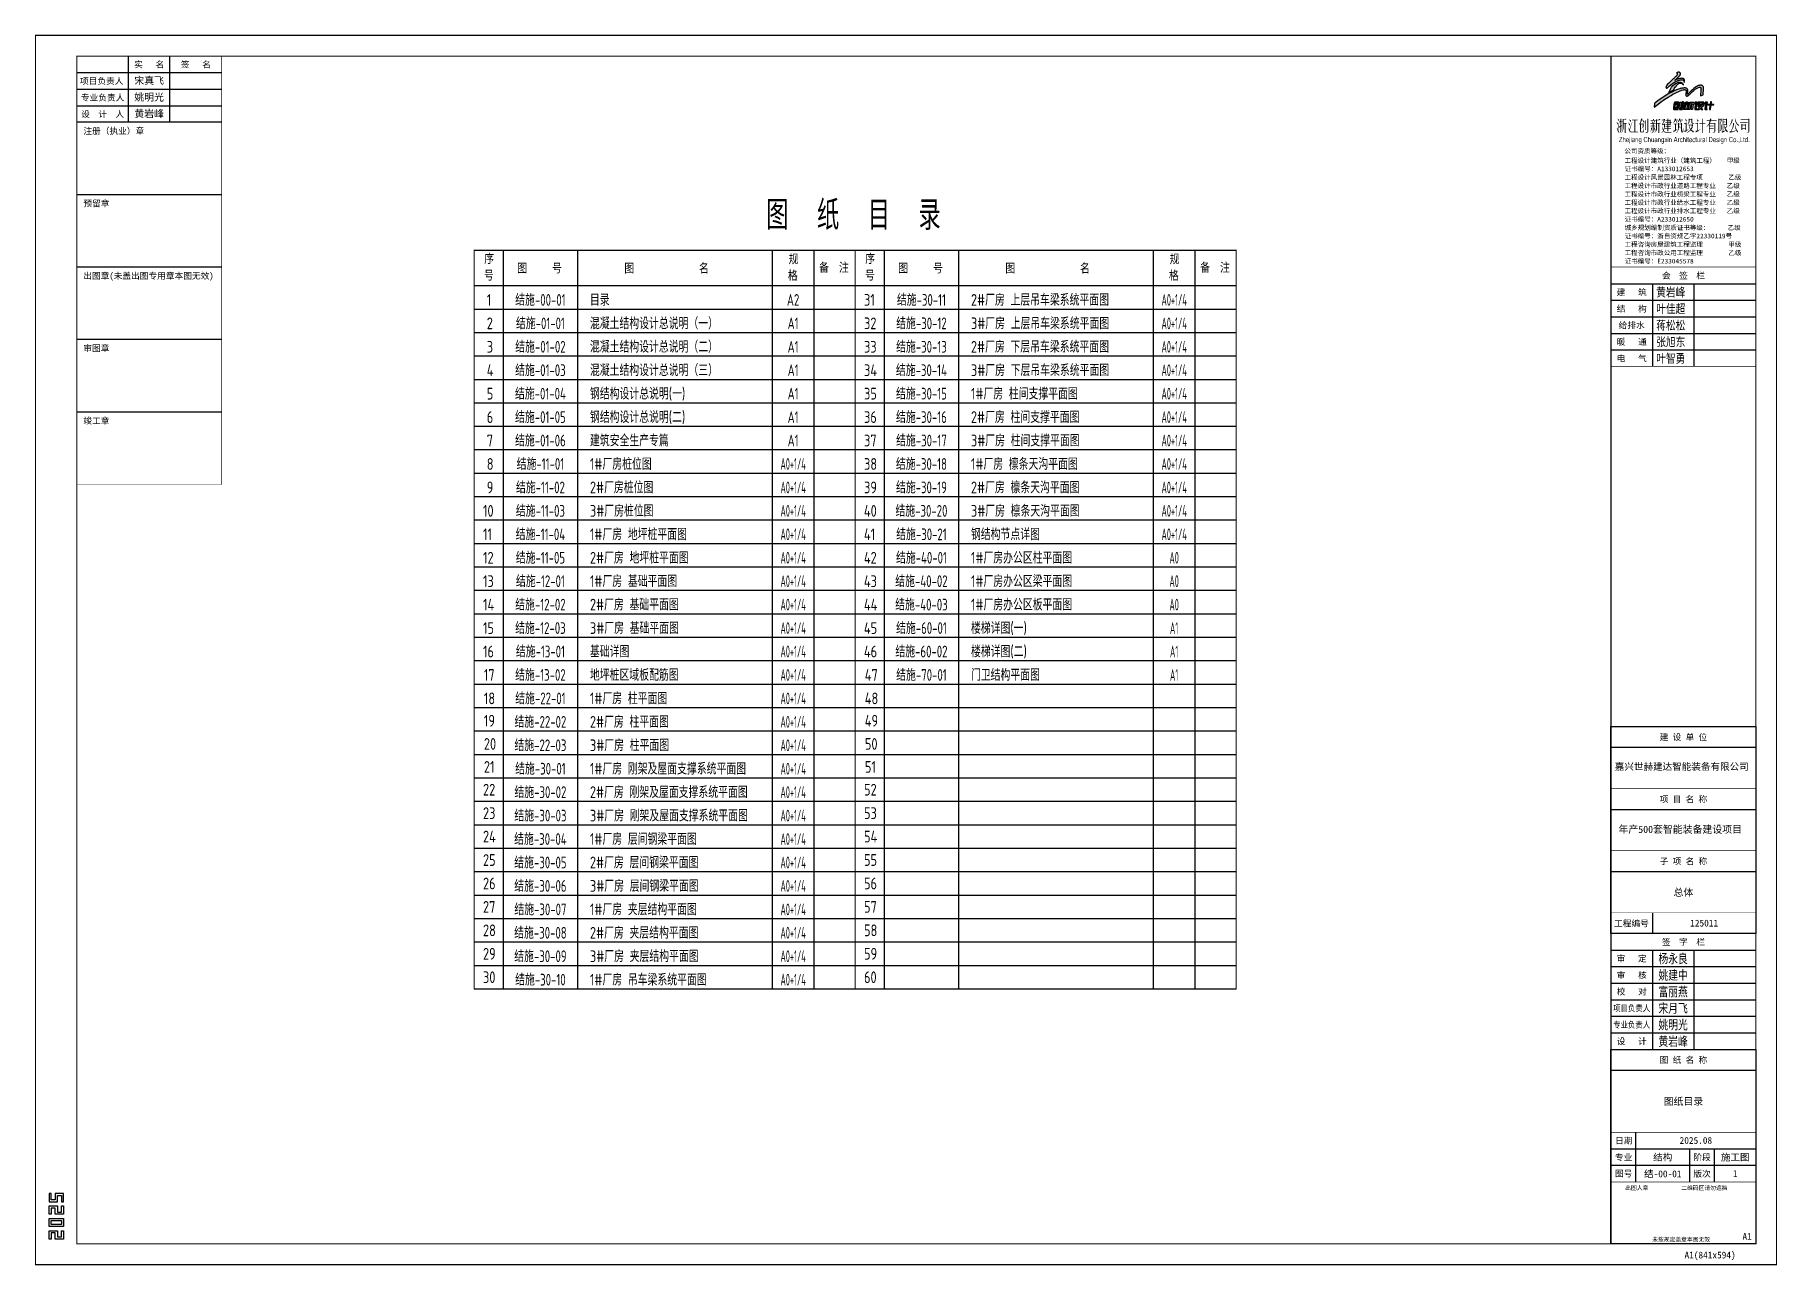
# Model space of a CAD drawing. Extents: x 497777 to 784122, y -229332 to 980813.
# Drawn here: x 497784 to 557219, y 938823 to 980813 of the extents above; entities that cross this region are included whole.
import ezdxf
from ezdxf.enums import TextEntityAlignment as Align

# ---------------------------------------------------------------- set-up
doc = ezdxf.new("R2010")
doc.units = 0
doc.header["$LTSCALE"] = 1000
doc.header["$MEASUREMENT"] = 0
for name, color, linetype in [('0-cxFrame', 155, 'Continuous'), ('PUB_TEXT', 7, 'Continuous'), ('qianming', 155, 'Continuous'), ('TK', 9, 'Continuous')]:
    doc.layers.add(name, color=color, linetype=linetype)
doc.layers.add('0-cxText', color=131, linetype='Continuous', lineweight=25)
doc.styles.add('BZHZ', font='bzxw', dxfattribs={"width": 0.8, "bigfont": 'bzhz'})
doc.styles.add('cq1', font='tssdeng1.shx', dxfattribs={"width": 0.7, "bigfont": 'tssdchn.shx'})
doc.styles.add('cx_biaoti', font='')
doc.styles.add('cx_tuming', font='simhei.ttf')
doc.styles.add('cx_tuqian1', font='')
doc.styles.add('图框宋体', font='', dxfattribs={"width": 0.75})
doc.styles.add('黑体', font='simhei.ttf', dxfattribs={"height": 12})
doc.styles.get('cx_biaoti').set_extended_font_data('SimSun')
doc.styles.get('cx_tuqian1').set_extended_font_data('SimSun')
doc.styles.get('图框宋体').set_extended_font_data('SimSun')

msp = doc.modelspace()

# ---------------------------------------------------------------- texts
at = {"layer": 'PUB_TEXT', "style": 'cq1', "width": 0.8}
for s, p in [('1', (513201, 971566.3)), ('目录', (516719.8, 971566.3)), ('31', (526070.5, 971566.3)), ('2#厂房 上层吊车梁系统平面图', (529717.5, 971566.3)), ('混凝土结构设计总说明（一）', (516719.8, 970766.3)), ('3#厂房 上层吊车梁系统平面图', (529717.5, 970766.3)), ('2', (513201, 970766.3)), ('32', (526070.5, 970766.3)), ('3', (513201, 969966.3)), ('混凝土结构设计总说明（二）', (516719.8, 969966.3)), ('33', (526070.5, 969966.3)), ('2#厂房 下层吊车梁系统平面图', (529717.5, 969966.3)), ('4', (513201, 969166.3)), ('混凝土结构设计总说明（三）', (516719.8, 969166.3)), ('34', (526070.5, 969166.3)), ('3#厂房 下层吊车梁系统平面图', (529717.5, 969166.3)), ('钢结构设计总说明(一)', (516719.8, 968366.3)), ('1#厂房 柱间支撑平面图', (529717.5, 968366.3)), ('5', (513201, 968366.3)), ('35', (526070.5, 968366.3)), ('6', (513201, 967566.3)), ('钢结构设计总说明(二)', (516719.8, 967566.3)), ('36', (526070.5, 967566.3)), ('2#厂房 柱间支撑平面图', (529717.5, 967566.3)), ('7', (513201, 966766.3)), ('建筑安全生产专篇', (516719.8, 966766.3)), ('37', (526070.5, 966766.3)), ('3#厂房 柱间支撑平面图', (529717.5, 966766.3)), ('8', (513201, 965966.3)), ('1#厂房桩位图', (516719.8, 965966.3)), ('38', (526070.5, 965966.3)), ('1#厂房 檩条天沟平面图', (529717.5, 965966.3)), ('9', (513201, 965166.3)), ('2#厂房桩位图', (516719.8, 965166.3)), ('39', (526070.5, 965166.3)), ('2#厂房 檩条天沟平面图', (529717.5, 965166.3)), ('10', (513072.2, 964366.3)), ('3#厂房桩位图', (516719.8, 964366.3)), ('40', (526066.1, 964366.3)), ('3#厂房 檩条天沟平面图', (529717.5, 964366.3)), ('11', (513072.2, 963566.3)), ('1#厂房 地坪桩平面图', (516719.8, 963566.3)), ('41', (526066.1, 963566.3)), ('钢结构节点详图', (529717.5, 963566.3)), ('12', (513072.2, 962766.3)), ('2#厂房 地坪桩平面图', (516719.8, 962766.3)), ('42', (526066.1, 962766.3)), ('1#厂房办公区柱平面图', (529717.5, 962766.3)), ('13', (513072.2, 961966.3)), ('1#厂房 基础平面图', (516719.8, 961966.3)), ('43', (526066.1, 961966.3)), ('1#厂房办公区梁平面图', (529717.5, 961966.3)), ('14', (513072.2, 961166.3)), ('2#厂房 基础平面图', (516719.8, 961166.3)), ('44', (526066.1, 961166.3)), ('1#厂房办公区板平面图', (529717.5, 961166.3)), ('15', (513072.2, 960366.3)), ('3#厂房 基础平面图', (516719.8, 960366.3)), ('45', (526066.1, 960366.3)), ('楼梯详图(一)', (529717.5, 960366.3)), ('16', (513072.2, 959566.3)), ('基础详图', (516719.8, 959566.3)), ('46', (526066.1, 959566.3)), ('楼梯详图(二)', (529717.5, 959566.3)), ('17', (513101.9, 958766.3)), ('地坪桩区域板配筋图', (516719.8, 958766.3)), ('47', (526095.7, 958766.3)), ('门卫结构平面图', (529717.5, 958766.3)), ('18', (513101.9, 957966.3)), ('1#厂房 柱平面图', (516719.8, 957966.3)), ('48', (526095.7, 957966.3)), ('19', (513101.9, 957204.1)), ('2#厂房 柱平面图', (516719.8, 957166.3)), ('49', (526095.7, 957204.1)), ('20', (513101.9, 956412.1)), ('3#厂房 柱平面图', (516719.8, 956366.3)), ('50', (526099.6, 956412.1)), ('21', (513101.9, 955627.4)), ('1#厂房 刚架及屋面支撑系统平面图', (516719.8, 955566.3)), ('51', (526099.6, 955627.4)), ('22', (513072.2, 954850.3)), ('2#厂房 刚架及屋面支撑系统平面图', (516719.8, 954766.3)), ('52', (526070, 954850.3)), ('23', (513072.2, 954050.3)), ('3#厂房 刚架及屋面支撑系统平面图', (516719.8, 953966.3)), ('53', (526070, 954050.3)), ('24', (513072.2, 953250.3)), ('1#厂房 层间钢梁平面图', (516719.8, 953166.3)), ('54', (526070, 953250.3)), ('25', (513072.2, 952450.3)), ('2#厂房 层间钢梁平面图', (516719.8, 952366.3)), ('55', (526070, 952450.3)), ('26', (513072.2, 951650.3)), ('3#厂房 层间钢梁平面图', (516719.8, 951566.3)), ('56', (526070, 951650.3)), ('27', (513072.2, 950850.3)), ('1#厂房 夹层结构平面图', (516719.8, 950766.3)), ('57', (526070, 950850.3)), ('28', (513072.2, 950050.3)), ('2#厂房 夹层结构平面图', (516719.8, 949966.3)), ('58', (526070, 950050.3)), ('29', (513072.2, 949250.3)), ('3#厂房 夹层结构平面图', (516719.8, 949166.3)), ('59', (526070, 949250.3)), ('30', (513072.2, 948450.3)), ('1#厂房 吊车梁系统平面图', (516719.8, 948366.3)), ('60', (526070, 948450.3))]:
    msp.add_text(s, height=400, dxfattribs=at).set_placement(p)
at = {"layer": 'PUB_TEXT', "style": 'cq1'}
for s, width, p in [('结施-00-01', 0.7, (515030.6, 971566.3)), ('A2', 0.7, (523651.1, 971566.3)), ('结施-30-11', 0.7, (528028.4, 971566.3)), ('A0+1/4', 0.5, (536648.9, 971566.3)), ('结施-01-01', 0.7, (515030.6, 970766.3)), ('结施-30-12', 0.7, (528028.4, 970766.3)), ('A1', 0.7, (523651.1, 970766.3)), ('A0+1/4', 0.5, (536648.9, 970766.3)), ('结施-01-02', 0.7, (515030.6, 969966.3)), ('A1', 0.7, (523651.1, 969966.3)), ('结施-30-13', 0.7, (528028.4, 969966.3)), ('A0+1/4', 0.5, (536648.9, 969966.3)), ('结施-01-03', 0.7, (515030.6, 969166.3)), ('A1', 0.7, (523651.1, 969166.3)), ('结施-30-14', 0.7, (528028.4, 969166.3)), ('A0+1/4', 0.5, (536648.9, 969166.3)), ('结施-01-04', 0.7, (515030.6, 968366.3)), ('结施-30-15', 0.7, (528028.4, 968366.3)), ('A1', 0.7, (523651.1, 968366.3)), ('A0+1/4', 0.5, (536648.9, 968366.3)), ('结施-01-05', 0.7, (515030.6, 967566.3)), ('A1', 0.7, (523651.1, 967566.3)), ('结施-30-16', 0.7, (528028.4, 967566.3)), ('A0+1/4', 0.5, (536648.9, 967566.3)), ('结施-01-06', 0.7, (515030.6, 966766.3)), ('A1', 0.7, (523651.1, 966766.3)), ('结施-30-17', 0.7, (528028.4, 966766.3)), ('A0+1/4', 0.5, (536648.9, 966766.3)), ('结施-11-01', 0.7, (515030.6, 965966.3)), ('A0+1/4', 0.5, (523651.1, 965966.3)), ('结施-30-18', 0.7, (528028.4, 965966.3)), ('A0+1/4', 0.5, (536648.9, 965966.3)), ('结施-11-02', 0.7, (515030.6, 965166.3)), ('A0+1/4', 0.5, (523651.1, 965166.3)), ('结施-30-19', 0.7, (528028.4, 965166.3)), ('A0+1/4', 0.5, (536648.9, 965166.3)), ('结施-11-03', 0.7, (515030.6, 964366.3)), ('A0+1/4', 0.5, (523651.1, 964366.3)), ('结施-30-20', 0.7, (528028.4, 964366.3)), ('A0+1/4', 0.5, (536648.9, 964366.3)), ('结施-11-04', 0.7, (515030.6, 963566.3)), ('A0+1/4', 0.5, (523651.1, 963566.3)), ('结施-30-21', 0.7, (528028.4, 963566.3)), ('A0+1/4', 0.5, (536648.9, 963566.3)), ('结施-11-05', 0.7, (515030.6, 962766.3)), ('A0+1/4', 0.5, (523651.1, 962766.3)), ('结施-40-01', 0.7, (528028.4, 962766.3)), ('A0', 0.5, (536648.9, 962766.3)), ('结施-12-01', 0.7, (515030.6, 961966.3)), ('A0+1/4', 0.5, (523651.1, 961966.3)), ('结施-40-02', 0.7, (528028.4, 961966.3)), ('A0', 0.5, (536648.9, 961966.3)), ('结施-12-02', 0.7, (515030.6, 961166.3)), ('A0+1/4', 0.5, (523651.1, 961166.3)), ('结施-40-03', 0.7, (528028.4, 961166.3)), ('A0', 0.5, (536648.9, 961166.3)), ('结施-12-03', 0.7, (515030.6, 960366.3)), ('A0+1/4', 0.5, (523651.1, 960366.3)), ('结施-60-01', 0.7, (528028.4, 960366.3)), ('A1', 0.5, (536648.9, 960366.3)), ('结施-13-01', 0.7, (515030.6, 959566.3)), ('A0+1/4', 0.5, (523651.1, 959566.3)), ('结施-60-02', 0.7, (528028.4, 959566.3)), ('A1', 0.5, (536648.9, 959566.3)), ('结施-13-02', 0.7, (515030.6, 958766.3)), ('A0+1/4', 0.5, (523651.1, 958766.3)), ('结施-70-01', 0.7, (528028.4, 958766.3)), ('A1', 0.5, (536648.9, 958766.3)), ('结施-22-01', 0.7, (515030.6, 957966.3)), ('A0+1/4', 0.5, (523651.1, 957966.3)), ('结施-22-02', 0.7, (515030.6, 957166.3)), ('A0+1/4', 0.5, (523651.1, 957166.3)), ('结施-22-03', 0.7, (515030.6, 956366.3)), ('A0+1/4', 0.5, (523651.1, 956366.3)), ('结施-30-01', 0.7, (515030.6, 955566.3)), ('A0+1/4', 0.5, (523651.1, 955566.3)), ('结施-30-02', 0.7, (515030.6, 954766.3)), ('A0+1/4', 0.5, (523651.1, 954766.3)), ('结施-30-03', 0.7, (515030.6, 953966.3)), ('A0+1/4', 0.5, (523651.1, 953966.3)), ('结施-30-04', 0.7, (515030.6, 953166.3)), ('A0+1/4', 0.5, (523651.1, 953166.3)), ('结施-30-05', 0.7, (515030.6, 952366.3)), ('A0+1/4', 0.5, (523651.1, 952366.3)), ('结施-30-06', 0.7, (515030.6, 951566.3)), ('A0+1/4', 0.5, (523651.1, 951566.3)), ('结施-30-07', 0.7, (515030.6, 950766.3)), ('A0+1/4', 0.5, (523651.1, 950766.3)), ('结施-30-08', 0.7, (515030.6, 949966.3)), ('A0+1/4', 0.5, (523651.1, 949966.3)), ('结施-30-09', 0.7, (515030.6, 949166.3)), ('A0+1/4', 0.5, (523651.1, 949166.3)), ('结施-30-10', 0.7, (515030.6, 948366.3)), ('A0+1/4', 0.5, (523651.1, 948366.3))]:
    msp.add_text(s, height=400, dxfattribs=dict(at, width=width)).set_placement(p, align=Align.CENTER)
at = {"layer": 'TK', "style": 'cq1', "width": 0.8}
for s, height, p in [('图  纸  目  录', 1000, (522734.1, 974157.7)), ('序', 350, (513112.8, 972992.5)), ('图     号', 350, (514240.9, 972667.4)), ('图             名', 350, (517892, 972665.6)), ('规', 350, (523495.9, 972978.7)), ('备  注', 350, (524538.7, 972691.6)), ('序', 350, (526110.6, 972992.5)), ('图     号', 350, (527238.7, 972667.4)), ('图             名', 350, (530889.8, 972665.6)), ('规', 350, (536493.7, 972978.7)), ('备  注', 350, (537536.5, 972691.6)), ('号', 350, (513104.9, 972423.7)), ('格', 350, (523470.8, 972417.7)), ('号', 350, (526102.7, 972423.7)), ('格', 350, (536468.6, 972417.7))]:
    msp.add_text(s, height=height, dxfattribs=at).set_placement(p)

# ---------------------------------------------------------------- blocks, each defined once
blk = doc.blocks.new('zjcx_lan_huiqian(Dragon)')
for p, q in [((-7000, -800), (0, -800)), ((-5000, -800), (-5000, -4800)), ((-3000, -800), (-3000, -4800)), ((-7000, -1600), (0, -1600)), ((-7000, -2400), (0, -2400)), ((-7000, -3200), (0, -3200)), ((-7000, -4000), (0, -4000))]:
    blk.add_line(p, q)
at = {"const_width": 30}
blk.add_lwpolyline([(-7000, 0), (0, 0)], dxfattribs=at)
blk.add_lwpolyline([(-7000, 0), (0, 0), (0, -4800), (-7000, -4800)], close=True, dxfattribs=at)
at = {"style": 'cx_biaoti'}
for s, p in [('会  签  栏', (-3500, -400)), ('建   筑', (-6000, -1200)), ('结   构', (-6000, -2000)), ('给排水', (-6000, -2800)), ('暖   通', (-6000, -3600)), ('电   气', (-6000, -4400))]:
    blk.add_text(s, height=300, dxfattribs=at).set_placement(p, align=Align.MIDDLE)
blk = doc.blocks.new('T-汇签(Dragon)')
at = {"layer": '0-cxFrame'}
blk.add_blockref('zjcx_lan_huiqian(Dragon)', (0, 0), dxfattribs=at)
at = {"layer": 'qianming', "style": 'BZHZ', "width": 0.8}
for s, p in [('黄岩峰', (-4112, -1200)), ('叶佳超', (-4112, -2000)), ('蒋松松', (-4112, -2800)), ('张旭东', (-4112, -3600)), ('叶智勇', (-4112, -4400))]:
    blk.add_text(s, height=450, dxfattribs=at).set_placement(p, align=Align.MIDDLE)
blk = doc.blocks.new('zjcx_logo(Dragon)')
h = blk.add_hatch(color=186)
h.dxf.hatch_style = 1
h.set_gradient(color1=(41, 22, 111), color2=(223, 33, 33), tint=1)
h.paths.add_polyline_path([(-1404, -619), (-1417, -787), (-1287, -689), (-1064, -520), (-959, -449), (-898, -408), (-824, -360), (-732, -300), (-599, -219), (-513, -170), (-403, -111), (-304, -62), (-225, -27), (-197, -14), (-154, 2), (-117, 16), (-91, 25), (-29, 43), (19, 53), (36, 55), (58, 56), (78, 54), (90, 53), (100, 49), (110, 44), (119, 36), (125, 28), (130, 18), (133, 7), (134, -3), (125, -83), (119, -131), (110, -192), (110, -205), (112, -214), (115, -223), (120, -231), (126, -238), (134, -244), (142, -249), (153, -252), (165, -253), (176, -253), (187, -250), (198, -246), (202, -243), (210, -238), (221, -231), (236, -220), (267, -190), (303, -155), (316, -143), (351, -110), (382, -81), (409, -57), (425, -43), (461, -12), (495, 15), (499, 19), (503, 23), (518, 34), (556, 63), (572, 76), (597, 92), (634, 116), (693, 149), (732, 164), (769, 173), (784, 174), (801, 173), (816, 167), (825, 161), (832, 154), (833, 153), (833, 153), (833, 153), (833, 152), (833, 152), (833, 152), (834, 152), (834, 152), (834, 152), (834, 152), (834, 152), (836, 149), (836, 148), (836, 148), (836, 148), (836, 148), (836, 148), (836, 148), (836, 148), (836, 148), (836, 148), (836, 148), (836, 148), (836, 148), (836, 148), (836, 148), (836, 148), (836, 148), (836, 148), (836, 148), (836, 148), (836, 148), (836, 148), (836, 148), (836, 148), (836, 148), (836, 148), (836, 148), (836, 148), (836, 148), (836, 148), (836, 148), (836, 148), (836, 148), (836, 148), (837, 146), (838, 145), (843, 135), (845, 125), (846, 115), (847, 97), (843, 51), (818, -247), (947, -187), (969, 117), (965, 165), (960, 186), (950, 206), (938, 224), (923, 239), (906, 252), (886, 262), (865, 268), (841, 272), (815, 272), (790, 270), (766, 264), (730, 252), (681, 230), (632, 204), (572, 164), (501, 111), (434, 55), (367, -6), (310, -62), (264, -108), (228, -146), (216, -158), (212, -162), (209, -164), (205, -166), (200, -168), (196, -168), (191, -168), (187, -167), (183, -165), (179, -162), (178, -160), (177, -157), (176, -155), (176, -152), (177, -147), (189, -90), (203, -18), (205, 16), (203, 49), (198, 66), (190, 83), (179, 97), (166, 110), (151, 120), (134, 127), (116, 131), (76, 136), (35, 137), (-5, 134), (-17, 132), (-18, 132), (-19, 132), (-20, 132), (-20, 132), (-20, 132), (-21, 132), (-79, 123), (-124, 113), (-142, 109), (-145, 108), (-146, 107), (-157, 105), (-175, 100), (-195, 94), (-288, 63), (-410, 12), (-556, -58), (-700, -135), (-882, -245), (-1049, -355), (-1175, -444), (-1234, -488), (-1299, -536), (-1360, -584), (-1398, -614)])
h.paths.add_polyline_path([(-712, -82), (-650, 50), (-573, 176), (-507, 252), (-431, 319), (-346, 375), (-294, 398), (-239, 412), (-183, 419), (-152, 418), (-120, 412), (-91, 400), (-64, 383), (-44, 364), (-29, 343), (-17, 319), (-9, 293), (-5, 267), (-14, 290), (-26, 311), (-43, 329), (-63, 344), (-81, 353), (-100, 358), (-120, 360), (-140, 359), (-188, 349), (-232, 330), (-297, 288), (-356, 237), (-404, 182), (-426, 154), (-449, 114), (-468, 80), (-489, 37)])
edge = h.paths.add_edge_path()
edge.add_line((-433, 632), (-455, 612))
edge.add_line((-455, 612), (-481, 589))
edge.add_line((-481, 589), (-598, 484))
edge.add_line((-598, 484), (-666, 424))
edge.add_line((-666, 424), (-728, 360))
edge.add_line((-728, 360), (-766, 320))
edge.add_line((-766, 320), (-807, 265))
edge.add_line((-807, 265), (-837, 203))
edge.add_line((-837, 203), (-840, 192))
edge.add_line((-840, 192), (-844, 172))
edge.add_line((-844, 172), (-844, 163))
edge.add_line((-844, 163), (-842, 155))
edge.add_line((-842, 155), (-838, 146))
edge.add_line((-838, 146), (-834, 141))
edge.add_line((-834, 141), (-828, 137))
edge.add_line((-828, 137), (-821, 134))
edge.add_line((-821, 134), (-814, 133))
edge.add_line((-814, 133), (-807, 133))
edge.add_line((-807, 133), (-800, 134))
edge.add_line((-800, 134), (-783, 142))
edge.add_line((-783, 142), (-768, 151))
edge.add_line((-768, 151), (-765, 153))
edge.add_line((-765, 153), (-763, 154))
edge.add_line((-763, 154), (-761, 156))
edge.add_line((-761, 156), (-756, 160))
edge.add_line((-756, 160), (-749, 166))
edge.add_line((-749, 166), (-747, 168))
edge.add_line((-747, 168), (-723, 190))
edge.add_line((-723, 190), (-674, 236))
edge.add_line((-674, 236), (-628, 278))
edge.add_line((-628, 278), (-598, 304))
edge.add_line((-598, 304), (-568, 326))
edge.add_line((-568, 326), (-534, 351))
edge.add_line((-534, 351), (-476, 390))
edge.add_line((-476, 390), (-408, 428))
edge.add_line((-408, 428), (-400, 433))
edge.add_line((-400, 433), (-346, 461))
edge.add_line((-346, 461), (-335, 466))
edge.add_line((-335, 466), (-290, 486))
edge.add_line((-290, 486), (-275, 492))
edge.add_line((-275, 492), (-259, 498))
edge.add_line((-259, 498), (-243, 504))
edge.add_line((-243, 504), (-210, 514))
edge.add_line((-210, 514), (-192, 519))
edge.add_line((-192, 519), (-168, 524))
edge.add_line((-168, 524), (-143, 530))
edge.add_line((-143, 530), (-100, 535))
edge.add_line((-100, 535), (-65, 533))
edge.add_line((-65, 533), (-30, 525))
edge.add_line((-30, 525), (-15, 517))
edge.add_line((-15, 517), (0, 506))
edge.add_line((0, 506), (12, 493))
edge.add_line((12, 493), (21, 477))
edge.add_line((21, 477), (27, 461))
edge.add_line((27, 461), (30, 442))
edge.add_line((30, 442), (29, 425))
edge.add_line((29, 425), (25, 407))
edge.add_line((25, 407), (32, 424))
edge.add_line((32, 424), (36, 434))
edge.add_line((36, 434), (42, 457))
edge.add_line((42, 457), (45, 468))
edge.add_line((45, 468), (49, 488))
edge.add_line((49, 488), (49, 507))
edge.add_line((49, 507), (46, 525))
edge.add_line((46, 525), (40, 543))
edge.add_line((40, 543), (31, 558))
edge.add_line((31, 558), (13, 575))
edge.add_line((13, 575), (-8, 588))
edge.add_line((-8, 588), (-31, 596))
edge.add_line((-31, 596), (-55, 600))
edge.add_line((-55, 600), (-96, 604))
edge.add_line((-96, 604), (-133, 602))
edge.add_line((-133, 602), (-160, 599))
edge.add_line((-160, 599), (-196, 593))
edge.add_line((-196, 593), (-237, 584))
edge.add_line((-237, 584), (-262, 576))
edge.add_line((-262, 576), (-288, 569))
edge.add_line((-288, 569), (-293, 567))
edge.add_line((-293, 567), (-299, 565))
edge.add_line((-299, 565), (-300, 564))
edge.add_line((-300, 564), (-301, 564))
edge.add_line((-301, 564), (-302, 564))
edge.add_line((-302, 564), (-303, 563))
edge.add_line((-303, 563), (-304, 563))
edge.add_line((-304, 563), (-305, 563))
edge.add_line((-305, 563), (-306, 562))
edge.add_line((-306, 562), (-307, 562))
edge.add_line((-307, 562), (-353, 545))
edge.add_line((-353, 545), (-407, 515))
edge.add_line((-407, 515), (-409, 514))
edge.add_line((-409, 514), (-408, 514))
edge.add_line((-408, 514), (-405, 517))
edge.add_line((-405, 517), (-402, 521))
edge.add_line((-402, 521), (-397, 525))
edge.add_line((-397, 525), (-392, 530))
edge.add_line((-392, 530), (-387, 535))
edge.add_line((-387, 535), (-381, 540))
edge.add_line((-381, 540), (-365, 553))
edge.add_line((-365, 553), (-347, 568))
edge.add_line((-347, 568), (-342, 572))
edge.add_line((-342, 572), (-330, 582))
edge.add_line((-330, 582), (-328, 585))
edge.add_line((-328, 585), (-324, 587))
edge.add_line((-324, 587), (-314, 597))
edge.add_line((-314, 597), (-279, 629))
edge.add_line((-279, 629), (-266, 641))
edge.add_line((-266, 641), (-254, 653))
edge.add_line((-254, 653), (-237, 669))
edge.add_line((-237, 669), (-216, 693))
edge.add_line((-216, 693), (-208, 702))
edge.add_line((-208, 702), (-204, 706))
edge.add_line((-204, 706), (-200, 711))
edge.add_line((-200, 711), (-191, 721))
edge.add_line((-191, 721), (-187, 727))
edge.add_line((-187, 727), (-184, 731))
edge.add_line((-184, 731), (-183, 733))
edge.add_line((-183, 733), (-178, 741))
edge.add_line((-178, 741), (-167, 755))
edge.add_line((-167, 755), (-153, 782))
edge.add_line((-153, 782), (-143, 812))
edge.add_line((-143, 812), (-143, 824))
edge.add_line((-143, 824), (-143, 826))
edge.add_line((-143, 826), (-145, 840))
edge.add_line((-145, 840), (-150, 853))
edge.add_line((-150, 853), (-158, 865))
edge.add_line((-158, 865), (-167, 876))
edge.add_line((-167, 876), (-178, 885))
edge.add_line((-178, 885), (-191, 891))
edge.add_line((-191, 891), (-213, 897))
edge.add_line((-213, 897), (-236, 899))
edge.add_line((-236, 899), (-259, 896))
edge.add_line((-259, 896), (-281, 889))
edge.add_line((-281, 889), (-300, 878))
edge.add_line((-300, 878), (-316, 864))
edge.add_line((-316, 864), (-331, 847))
edge.add_arc((-322, 816), 32.5, -21.48581, 105.47079, ccw=False)
edge.add_line((-292, 804), (-299, 785))
edge.add_line((-299, 785), (-315, 761))
edge.add_line((-315, 761), (-326, 745))
edge.add_line((-326, 745), (-342, 725))
edge.add_line((-342, 725), (-370, 695))
edge.add_line((-370, 695), (-393, 670))
edge.add_line((-393, 670), (-419, 645))
edge.add_line((-419, 645), (-433, 632))
h = blk.add_hatch(color=186)
h.dxf.hatch_style = 1
h.set_gradient(color1=(41, 22, 111), color2=(223, 33, 33), tint=1)
edge = h.paths.add_edge_path()
edge.add_line((-372, -565), (-315, -565))
edge.add_arc((-314, -577), 11.4, 18.89554, 94.3928, ccw=False)
edge.add_line((-303, -573), (-294, -620))
edge.add_line((-294, -620), (-290, -626))
edge.add_line((-290, -626), (-220, -626))
edge.add_arc((-224, -618), 9.49, 295.11011, 372.93383)
edge.add_line((-214, -615), (-222, -572))
edge.add_arc((-256, -574), 34.6, 4.17607, 68.3146)
edge.add_line((-244, -542), (-415, -542))
edge.add_arc((-399, -587), 47.9, 108.85314, 147.56181)
edge.add_line((-440, -562), (-469, -626))
edge.add_line((-469, -626), (-410, -626))
edge.add_line((-410, -626), (-387, -578))
edge.add_arc((-362, -592), 28.7, 111.26087, 151.54855, ccw=False)
edge = h.paths.add_edge_path()
edge.add_line((-470, -897), (-250, -897))
edge.add_line((-250, -897), (-248, -898))
edge.add_line((-248, -898), (-251, -883))
edge.add_line((-251, -883), (-413, -880))
edge.add_arc((-410, -866), 15, 169.35312, 256.08138, ccw=False)
edge.add_line((-424, -863), (-397, -657))
edge.add_line((-397, -657), (-389, -656))
edge.add_line((-389, -656), (-388, -655))
edge.add_line((-388, -655), (-313, -655))
edge.add_line((-313, -655), (-306, -658))
edge.add_arc((-311, -663), 7.51, -26.96741, 47.97447, ccw=False)
edge.add_line((-304, -667), (-321, -791))
edge.add_arc((-341, -791), 20.6, -81.28941, 0.26939, ccw=False)
edge.add_line((-338, -811), (-369, -813))
edge.add_line((-369, -813), (-376, -814))
edge.add_line((-376, -814), (-377, -827))
edge.add_arc((-361, -818), 18.3, 211.08496, 248.62588)
edge.add_line((-368, -835), (-292, -835))
edge.add_line((-292, -835), (-277, -832))
edge.add_arc((-290, -784), 50, 285.32037, 358.76459)
edge.add_line((-240, -785), (-221, -647))
edge.add_arc((-233, -648), 11.5, 3.51941, 31.54666)
edge.add_line((-223, -642), (-232, -640))
edge.add_line((-232, -640), (-449, -640))
edge.add_line((-449, -640), (-459, -643))
edge.add_line((-459, -643), (-488, -861))
edge.add_arc((-452, -866), 36.4, 172.51878, 238.5972)
edge = h.paths.add_edge_path()
edge.add_arc((-139, -559), 28, -5.27218, 20.95173, ccw=False)
edge.add_line((-112, -562), (-150, -847))
edge.add_line((-150, -847), (-160, -850))
edge.add_line((-160, -850), (-199, -850))
edge.add_arc((-196, -838), 12.1, 157.53823, 259.66789, ccw=False)
edge.add_line((-208, -833), (-169, -548))
edge.add_line((-169, -548), (-161, -545))
edge.add_line((-161, -545), (-119, -545))
edge.add_arc((-119, -552), 6.79, 24.25811, 86.73561, ccw=False)
edge = h.paths.add_edge_path()
edge.add_line((-194, -898), (-68, -898))
edge.add_line((-68, -898), (-62, -895))
edge.add_arc((-109, -838), 73.5, 309.69803, 351.80871)
edge.add_line((-36, -849), (4, -545))
edge.add_arc((-1, -544), 4.63, 347.67082, 409.41767)
edge.add_arc((-9, -558), 20.6, 56.68372, 79.18321)
edge.add_line((-5, -538), (-52, -538))
edge.add_arc((-51, -554), 16.4, 91.33263, 127.03986)
edge.add_arc((-58, -544), 4.85, 133.80873, 168.49542)
edge.add_line((-63, -543), (-103, -854))
edge.add_arc((-129, -854), 25.6, 303.0211, 359.8084, ccw=False)
edge.add_line((-115, -875), (-128, -879))
edge.add_line((-128, -879), (-193, -880))
edge.add_arc((-180, -890), 16.3, 142.79141, 207.15487)
edge = h.paths.add_edge_path()
edge.add_line((123, -557), (128, -541))
edge.add_line((128, -541), (137, -538))
edge.add_line((137, -538), (187, -538))
edge.add_arc((183, -552), 14.7, -28.0414, 74.43788, ccw=False)
edge.add_line((196, -559), (269, -562))
edge.add_arc((254, -570), 17.2, -7.1686, 26.38917, ccw=False)
edge.add_line((271, -572), (268, -579))
edge.add_line((268, -579), (266, -581))
edge.add_line((266, -581), (256, -581))
edge.add_line((256, -581), (254, -580))
edge.add_line((254, -580), (112, -581))
edge.add_line((112, -581), (110, -580))
edge.add_line((110, -580), (53, -580))
edge.add_line((53, -580), (52, -581))
edge.add_line((52, -581), (44, -581))
edge.add_line((44, -581), (43, -575))
edge.add_line((43, -575), (45, -563))
edge.add_line((45, -563), (115, -559))
edge.add_line((115, -559), (123, -557))
edge = h.paths.add_edge_path()
edge.add_arc((58, -751), 5.69, 2.93572, 38.52856, ccw=False)
edge.add_line((64, -751), (38, -896))
edge.add_line((38, -896), (38, -898))
edge.add_line((38, -898), (1, -898))
edge.add_line((1, -898), (-5, -898))
edge.add_arc((-50, -872), 51.3, 330.03006, 356.64264)
edge.add_line((2, -875), (25, -747))
edge.add_line((25, -747), (31, -745))
edge.add_line((31, -745), (58, -745))
edge.add_arc((53, -760), 15.8, 50.02603, 70.05817, ccw=False)
edge = h.paths.add_edge_path()
edge.add_line((55, -592), (62, -592))
edge.add_line((62, -592), (64, -593))
edge.add_line((64, -593), (101, -593))
edge.add_line((101, -593), (103, -592))
edge.add_line((103, -592), (110, -592))
edge.add_line((110, -592), (111, -598))
edge.add_line((111, -598), (113, -625))
edge.add_line((113, -625), (115, -638))
edge.add_line((115, -638), (176, -638))
edge.add_line((176, -638), (191, -592))
edge.add_line((191, -592), (200, -592))
edge.add_line((200, -592), (202, -593))
edge.add_line((202, -593), (248, -593))
edge.add_line((248, -593), (250, -592))
edge.add_line((250, -592), (255, -592))
edge.add_line((255, -592), (255, -595))
edge.add_line((255, -595), (246, -624))
edge.add_arc((256, -631), 11.5, 145.89681, 210.54086)
edge.add_arc((241, -691), 54.6, 66.73558, 84.76006, ccw=False)
edge.add_line((262, -641), (265, -647))
edge.add_arc((256, -649), 9.23, -85.53143, 13.00027, ccw=False)
edge.add_line((257, -658), (190, -660))
edge.add_line((190, -660), (186, -661))
edge.add_line((186, -661), (179, -697))
edge.add_arc((185, -696), 5.99, 186.91758, 264.62619)
edge.add_line((185, -702), (247, -703))
edge.add_arc((244, -714), 10.7, -46.02948, 74.10965, ccw=False)
edge.add_line((251, -721), (176, -724))
edge.add_line((176, -724), (159, -856))
edge.add_arc((103, -853), 56.4, 306.87915, 356.89777, ccw=False)
edge.add_line((137, -898), (56, -898))
edge.add_line((56, -898), (62, -878))
edge.add_line((62, -878), (64, -875))
edge.add_line((64, -875), (68, -873))
edge.add_line((68, -873), (77, -871))
edge.add_arc((78, -862), 9.14, 264.56776, 365.34397)
edge.add_line((87, -862), (104, -737))
edge.add_arc((94, -733), 10.7, 338.74451, 444.00887)
edge.add_line((96, -723), (25, -721))
edge.add_arc((34, -713), 12.2, 144.53162, 222.72258, ccw=False)
edge.add_arc((31, -714), 11.1, 84.06289, 130.83249, ccw=False)
edge.add_line((32, -703), (101, -702))
edge.add_line((101, -702), (107, -700))
edge.add_line((107, -700), (108, -700))
edge.add_line((108, -700), (113, -668))
edge.add_arc((107, -667), 7.02, 352.00278, 443.61958)
edge.add_line((107, -660), (37, -658))
edge.add_line((37, -658), (31, -656))
edge.add_arc((38, -649), 10.4, 80.08641, 222.41124, ccw=False)
edge.add_line((40, -639), (53, -638))
edge.add_line((53, -638), (53, -593))
edge.add_line((53, -593), (55, -593))
edge.add_line((55, -593), (55, -592))
edge = h.paths.add_edge_path()
edge.add_arc((228, -755), 10.9, -17.78151, 70.61556, ccw=False)
edge.add_line((239, -758), (228, -882))
edge.add_arc((273, -888), 45.2, 172.96333, 192.65476)
edge.add_line((229, -898), (178, -898))
edge.add_arc((127, -876), 54.9, 336.98391, 358.70886)
edge.add_line((182, -877), (194, -749))
edge.add_line((194, -749), (194, -747))
edge.add_line((194, -747), (200, -745))
edge.add_line((200, -745), (232, -745))
edge = h.paths.add_edge_path()
edge.add_line((503, -561), (496, -562))
edge.add_line((496, -562), (368, -564))
edge.add_arc((370, -571), 7.29, 105.68479, 178.6651)
edge.add_line((363, -571), (358, -616))
edge.add_line((358, -616), (358, -620))
edge.add_arc((361, -620), 2.85, 189.50087, 274.16637)
edge.add_line((361, -622), (490, -624))
edge.add_line((490, -624), (495, -626))
edge.add_arc((483, -634), 14.3, -39.41692, 35.58773, ccw=False)
edge.add_line((494, -643), (469, -648))
edge.add_line((469, -648), (434, -898))
edge.add_line((434, -898), (377, -898))
edge.add_arc((381, -894), 4.94, 183.46145, 225.75062, ccw=False)
edge.add_line((376, -894), (407, -653))
edge.add_arc((399, -653), 7.96, 2.1679, 44.2283)
edge.add_line((405, -648), (403, -646))
edge.add_line((403, -646), (358, -646))
edge.add_arc((362, -656), 11.3, 112.7163, 146.72014)
edge.add_line((353, -650), (320, -863))
edge.add_arc((237, -848), 84.4, 323.85528, 349.57772, ccw=False)
edge.add_line((305, -898), (239, -898))
edge.add_line((239, -898), (245, -877))
edge.add_line((245, -877), (246, -874))
edge.add_arc((256, -885), 15, 97.81362, 133.86818, ccw=False)
edge.add_line((254, -870), (300, -546))
edge.add_arc((309, -554), 12.1, 90.94326, 137.95811, ccw=False)
edge.add_line((309, -542), (497, -542))
edge.add_arc((495, -553), 11.3, -43.69979, 78.83388, ccw=False)
edge = h.paths.add_edge_path()
edge.add_line((649, -544), (651, -578))
edge.add_arc((640, -580), 11.7, -74.28193, 11.70387, ccw=False)
edge.add_line((643, -592), (580, -591))
edge.add_arc((581, -581), 10.1, 232.28685, 262.06195, ccw=False)
edge.add_arc((578, -585), 5.08, 189.86821, 228.06029, ccw=False)
edge.add_line((573, -586), (570, -554))
edge.add_arc((591, -554), 20.3, 128.18902, 179.8773, ccw=False)
edge.add_line((578, -538), (642, -538))
edge.add_arc((641, -547), 9.1, 19.52522, 83.24008, ccw=False)
edge = h.paths.add_edge_path()
edge.add_line((534, -628), (565, -630))
edge.add_arc((561, -639), 9.9, 14.99273, 68.78885, ccw=False)
edge.add_line((571, -637), (541, -863))
edge.add_line((541, -863), (541, -886))
edge.add_line((541, -886), (550, -898))
edge.add_line((550, -898), (641, -898))
edge.add_line((641, -898), (641, -884))
edge.add_arc((634, -883), 7.15, 350.15546, 442.57553)
edge.add_line((635, -876), (610, -875))
edge.add_line((610, -875), (608, -868))
edge.add_line((608, -868), (641, -623))
edge.add_arc((631, -618), 10.8, 331.57994, 426.36661)
edge.add_line((635, -608), (535, -608))
edge.add_line((535, -608), (526, -614))
edge.add_arc((536, -618), 10.6, 159.68796, 260.66864)
edge = h.paths.add_edge_path()
edge.add_arc((693, -601), 15.8, -85.86686, 11.69545, ccw=False)
edge.add_arc((695, -623), 6.69, 101.3793, 192.92077)
edge.add_arc((615, -625), 73.2, -11.18403, 0.554, ccw=False)
edge.add_arc((698, -637), 10.9, 194.31907, 249.68762)
edge.add_line((694, -647), (728, -647))
edge.add_arc((725, -603), 44.5, 273.23858, 353.69691)
edge.add_line((770, -607), (772, -587))
edge.add_line((772, -587), (776, -566))
edge.add_line((776, -566), (908, -566))
edge.add_line((908, -566), (910, -574))
edge.add_line((910, -574), (905, -620))
edge.add_arc((959, -606), 55.9, 194.85061, 207.61208)
edge.add_line((910, -632), (912, -635))
edge.add_arc((954, -581), 68.1, 232.01246, 255.28682)
edge.add_line((937, -647), (979, -647))
edge.add_arc((978, -635), 12.3, 273.58089, 308.49109)
edge.add_arc((965, -631), 25.2, 327.87798, 381.88684)
edge.add_arc((973, -630), 17.2, 28.11813, 70.13193)
edge.add_arc((1049, -599), 71.8, 164.51198, 191.90234, ccw=False)
edge.add_line((980, -580), (983, -557))
edge.add_line((983, -557), (982, -550))
edge.add_line((982, -550), (979, -544))
edge.add_line((979, -544), (721, -544))
edge.add_arc((725, -554), 10.6, 109.95804, 166.92412)
edge.add_line((714, -551), (708, -598))
edge = h.paths.add_edge_path()
edge.add_line((1146, -544), (1148, -578))
edge.add_arc((1137, -581), 11.7, -74.28193, 11.70387, ccw=False)
edge.add_line((1140, -592), (1077, -591))
edge.add_arc((1078, -581), 10.1, 232.28685, 262.06195, ccw=False)
edge.add_arc((1075, -585), 5.08, 189.86821, 228.06029, ccw=False)
edge.add_line((1070, -586), (1067, -554))
edge.add_arc((1088, -554), 20.3, 128.18902, 179.8773, ccw=False)
edge.add_line((1075, -538), (1139, -538))
edge.add_arc((1137, -547), 9.1, 19.52522, 83.24008, ccw=False)
edge = h.paths.add_edge_path()
edge.add_line((1031, -629), (1062, -630))
edge.add_arc((1058, -640), 9.9, 14.99273, 68.78885, ccw=False)
edge.add_line((1068, -637), (1038, -863))
edge.add_line((1038, -863), (1038, -886))
edge.add_line((1038, -886), (1047, -898))
edge.add_line((1047, -898), (1138, -898))
edge.add_line((1138, -898), (1138, -885))
edge.add_arc((1131, -883), 7.15, 350.15546, 442.57553)
edge.add_line((1132, -876), (1107, -876))
edge.add_line((1107, -876), (1105, -868))
edge.add_line((1105, -868), (1137, -624))
edge.add_arc((1128, -618), 10.8, 331.57994, 426.36661)
edge.add_line((1132, -609), (1032, -609))
edge.add_line((1032, -609), (1023, -615))
edge.add_arc((1033, -618), 10.6, 159.68796, 260.66864)
edge = h.paths.add_edge_path()
edge.add_line((1181, -682), (1274, -684))
edge.add_arc((1268, -691), 9.1, 10.6545, 49.67894, ccw=False)
edge.add_line((1277, -689), (1250, -895))
edge.add_line((1250, -895), (1252, -896))
edge.add_line((1252, -896), (1252, -898))
edge.add_line((1252, -898), (1312, -898))
edge.add_line((1312, -898), (1313, -892))
edge.add_line((1313, -892), (1340, -689))
edge.add_line((1340, -689), (1341, -685))
edge.add_line((1341, -685), (1464, -684))
edge.add_arc((1447, -671), 21.2, 322.14414, 390.61106)
edge.add_line((1465, -661), (1352, -661))
edge.add_line((1352, -661), (1343, -655))
edge.add_line((1343, -655), (1358, -550))
edge.add_arc((1349, -548), 8.68, 346.76013, 438.30399)
edge.add_line((1351, -539), (1304, -539))
edge.add_arc((1305, -546), 6.98, 97.51297, 154.6127)
edge.add_line((1299, -543), (1285, -647))
edge.add_arc((1270, -645), 14.6, 274.64509, 354.62105, ccw=False)
edge.add_line((1271, -660), (1180, -661))
edge.add_arc((1182, -672), 10.8, 104.43576, 265.29365)
edge = h.paths.add_edge_path()
edge.add_arc((875, -684), 106, 357.44715, 369.99523)
edge.add_arc((973, -667), 6.36, 14.46934, 89.99572)
edge.add_line((973, -661), (694, -661))
edge.add_line((694, -661), (687, -663))
edge.add_line((687, -663), (685, -667))
edge.add_line((685, -667), (686, -680))
edge.add_line((686, -680), (902, -680))
edge.add_arc((903, -683), 3.29, 32.90594, 94.76591, ccw=False)
edge.add_line((905, -682), (893, -694))
edge.add_line((893, -694), (825, -750))
edge.add_line((825, -750), (816, -758))
edge.add_line((816, -758), (808, -752))
edge.add_line((808, -752), (767, -711))
edge.add_line((767, -711), (760, -710))
edge.add_line((760, -710), (695, -708))
edge.add_line((695, -708), (690, -708))
edge.add_line((690, -708), (683, -709))
edge.add_line((683, -709), (768, -795))
edge.add_arc((765, -801), 7, -76.02363, 62.4248, ccw=False)
edge.add_line((766, -808), (666, -898))
edge.add_line((666, -898), (752, -897))
edge.add_line((752, -897), (809, -847))
edge.add_line((809, -847), (847, -887))
edge.add_arc((820, -919), 41.8, 31.51695, 49.64377, ccw=False)
edge.add_line((856, -897), (941, -898))
edge.add_line((941, -898), (854, -803))
edge.add_line((854, -803), (971, -707))
edge.add_line((971, -707), (980, -689))
edge = h.paths.add_edge_path(flags=17)
edge.add_line((816, -757), (817, -757))
edge.add_arc((947, -683), 33.5, 314.94454, 350.31038)
blk.add_line((816, -757), (817, -757))
for points in [[(-433, 632), (-455, 612), (-481, 589), (-598, 484), (-666, 424), (-728, 360), (-766, 320), (-807, 265), (-837, 203), (-840, 192), (-844, 172), (-844, 163), (-842, 155), (-838, 146), (-834, 141), (-828, 137), (-821, 134), (-814, 133), (-807, 133), (-800, 134), (-783, 142), (-768, 151), (-765, 153), (-763, 154), (-761, 156), (-756, 160), (-749, 166), (-747, 168), (-723, 190), (-674, 236), (-628, 278), (-598, 304), (-568, 326), (-534, 351), (-476, 390), (-408, 428), (-400, 433), (-346, 461), (-335, 466), (-290, 486), (-275, 492), (-259, 498), (-243, 504), (-210, 514), (-192, 519), (-168, 524), (-143, 530), (-100, 535), (-65, 533), (-30, 525), (-15, 517), (0, 506), (12, 493), (21, 477), (27, 461), (30, 442), (29, 425), (25, 407), (32, 424), (36, 434), (42, 457), (45, 468), (49, 488), (49, 507), (46, 525), (40, 543), (31, 558), (13, 575), (-8, 588), (-31, 596), (-55, 600), (-96, 604), (-133, 602), (-160, 599), (-196, 593), (-237, 584), (-262, 576), (-288, 569), (-293, 567), (-299, 565), (-300, 564), (-301, 564), (-302, 564), (-303, 563), (-304, 563), (-305, 563), (-306, 562), (-307, 562), (-353, 545), (-407, 515), (-409, 514), (-408, 514), (-405, 517), (-402, 521), (-397, 525), (-392, 530), (-387, 535), (-381, 540), (-365, 553), (-347, 568), (-342, 572), (-330, 582), (-328, 585), (-324, 587), (-314, 597), (-279, 629), (-266, 641), (-254, 653), (-237, 669), (-216, 693), (-208, 702), (-204, 706), (-200, 711), (-191, 721), (-187, 727), (-184, 731), (-183, 733), (-178, 741), (-167, 755), (-153, 782), (-143, 812), (-143, 824), (-143, 826), (-145, 840), (-150, 853), (-158, 865), (-167, 876), (-178, 885), (-191, 891), (-213, 897), (-236, 899), (-259, 896), (-281, 889), (-300, 878), (-316, 864), (-331, 847)], [(-433, 632), (-455, 612), (-481, 589), (-598, 484), (-666, 424), (-728, 360), (-766, 320), (-807, 265), (-837, 203), (-840, 192), (-844, 172), (-844, 163), (-842, 155), (-838, 146), (-834, 141), (-828, 137), (-821, 134), (-814, 133), (-807, 133), (-800, 134), (-783, 142), (-768, 151), (-765, 153), (-763, 154), (-761, 156), (-756, 160), (-749, 166), (-747, 168), (-723, 190), (-674, 236), (-628, 278), (-598, 304), (-568, 326), (-534, 351), (-476, 390), (-408, 428), (-400, 433), (-346, 461), (-335, 466), (-290, 486), (-275, 492), (-259, 498), (-243, 504), (-210, 514), (-192, 519), (-168, 524), (-143, 530), (-100, 535), (-65, 533), (-30, 525), (-15, 517), (0, 506), (12, 493), (21, 477), (27, 461), (30, 442), (29, 425), (25, 407), (32, 424), (36, 434), (42, 457), (45, 468), (49, 488), (49, 507), (46, 525), (40, 543), (31, 558), (13, 575), (-8, 588), (-31, 596), (-55, 600), (-96, 604), (-133, 602), (-160, 599), (-196, 593), (-237, 584), (-262, 576), (-288, 569), (-293, 567), (-299, 565), (-300, 564), (-301, 564), (-302, 564), (-303, 563), (-304, 563), (-305, 563), (-306, 562), (-307, 562), (-353, 545), (-407, 515), (-409, 514), (-408, 514), (-405, 517), (-402, 521), (-397, 525), (-392, 530), (-387, 535), (-381, 540), (-365, 553), (-347, 568), (-342, 572), (-330, 582), (-328, 585), (-324, 587), (-314, 597), (-279, 629), (-266, 641), (-254, 653), (-237, 669), (-216, 693), (-208, 702), (-204, 706), (-200, 711), (-191, 721), (-187, 727), (-184, 731), (-183, 733), (-178, 741), (-167, 755), (-153, 782), (-143, 812), (-143, 824), (-143, 826), (-145, 840), (-150, 853), (-158, 865), (-167, 876), (-178, 885), (-191, 891), (-213, 897), (-236, 899), (-259, 896), (-281, 889), (-300, 878), (-316, 864), (-331, 847)], [(-1404, -619), (-1417, -787), (-1287, -689), (-1064, -520), (-959, -449), (-898, -408), (-824, -360), (-732, -300), (-599, -219), (-513, -170), (-403, -111), (-304, -62), (-225, -27), (-197, -14), (-154, 2), (-117, 16), (-91, 25), (-29, 43), (19, 53), (36, 55), (58, 56), (78, 54), (90, 53), (100, 49), (110, 44), (119, 36), (125, 28), (130, 18), (133, 7), (134, -3), (125, -83), (119, -131), (110, -192), (110, -205), (112, -214), (115, -223), (120, -231), (126, -238), (134, -244), (142, -249), (153, -252), (165, -253), (176, -253), (187, -250), (198, -246), (202, -243), (210, -238), (221, -231), (236, -220), (267, -190), (303, -155), (316, -143), (351, -110), (382, -81), (409, -57), (425, -43), (461, -12), (495, 15), (499, 19), (503, 23), (518, 34), (556, 63), (572, 76), (597, 92), (634, 116), (693, 149), (732, 164), (769, 173), (784, 174), (801, 173), (816, 167), (825, 161), (832, 154), (833, 153), (833, 153), (833, 153), (833, 152), (833, 152), (833, 152), (834, 152), (834, 152), (834, 152), (834, 152), (834, 152), (836, 149), (836, 148), (836, 148), (836, 148), (836, 148), (836, 148), (836, 148), (836, 148), (836, 148), (836, 148), (836, 148), (836, 148), (836, 148), (836, 148), (836, 148), (836, 148), (836, 148), (836, 148), (836, 148), (836, 148), (836, 148), (836, 148), (836, 148), (836, 148), (836, 148), (836, 148), (836, 148), (836, 148), (836, 148), (836, 148), (836, 148), (836, 148), (836, 148), (836, 148), (837, 146), (838, 145), (843, 135), (845, 125), (846, 115), (847, 97), (843, 51), (818, -247), (947, -187), (969, 117), (965, 165), (960, 186), (950, 206), (938, 224), (923, 239), (906, 252), (886, 262), (865, 268), (841, 272), (815, 272), (790, 270), (766, 264), (730, 252), (681, 230), (632, 204), (572, 164), (501, 111), (434, 55), (367, -6), (310, -62), (264, -108), (228, -146), (216, -158), (212, -162), (209, -164), (205, -166), (200, -168), (196, -168), (191, -168), (187, -167), (183, -165), (179, -162), (178, -160), (177, -157), (176, -155), (176, -152), (177, -147), (189, -90), (203, -18), (205, 16), (203, 49), (198, 66), (190, 83), (179, 97), (166, 110), (151, 120), (134, 127), (116, 131), (76, 136), (35, 137), (-5, 134), (-17, 132), (-18, 132), (-19, 132), (-20, 132), (-20, 132), (-20, 132), (-21, 132), (-79, 123), (-124, 113), (-142, 109), (-145, 108), (-146, 107), (-157, 105), (-175, 100), (-195, 94), (-288, 63), (-410, 12), (-556, -58), (-700, -135), (-882, -245), (-1049, -355), (-1175, -444), (-1234, -488), (-1299, -536), (-1360, -584), (-1398, -614), (-1404, -619), (-1404, -619)], [(-1404, -619), (-1417, -787), (-1287, -689), (-1064, -520), (-959, -449), (-898, -408), (-824, -360), (-732, -300), (-599, -219), (-513, -170), (-403, -111), (-304, -62), (-225, -27), (-197, -14), (-154, 2), (-117, 16), (-91, 25), (-29, 43), (19, 53), (36, 55), (58, 56), (78, 54), (90, 53), (100, 49), (110, 44), (119, 36), (125, 28), (130, 18), (133, 7), (134, -3), (125, -83), (119, -131), (110, -192), (110, -205), (112, -214), (115, -223), (120, -231), (126, -238), (134, -244), (142, -249), (153, -252), (165, -253), (176, -253), (187, -250), (198, -246), (202, -243), (210, -238), (221, -231), (236, -220), (267, -190), (303, -155), (316, -143), (351, -110), (382, -81), (409, -57), (425, -43), (461, -12), (495, 15), (499, 19), (503, 23), (518, 34), (556, 63), (572, 76), (597, 92), (634, 116), (693, 149), (732, 164), (769, 173), (784, 174), (801, 173), (816, 167), (825, 161), (832, 154), (833, 153), (833, 153), (833, 153), (833, 152), (833, 152), (833, 152), (834, 152), (834, 152), (834, 152), (834, 152), (834, 152), (836, 149), (836, 148), (836, 148), (836, 148), (836, 148), (836, 148), (836, 148), (836, 148), (836, 148), (836, 148), (836, 148), (836, 148), (836, 148), (836, 148), (836, 148), (836, 148), (836, 148), (836, 148), (836, 148), (836, 148), (836, 148), (836, 148), (836, 148), (836, 148), (836, 148), (836, 148), (836, 148), (836, 148), (836, 148), (836, 148), (836, 148), (836, 148), (836, 148), (836, 148), (837, 146), (838, 145), (843, 135), (845, 125), (846, 115), (847, 97), (843, 51), (818, -247), (947, -187), (969, 117), (965, 165), (960, 186), (950, 206), (938, 224), (923, 239), (906, 252), (886, 262), (865, 268), (841, 272), (815, 272), (790, 270), (766, 264), (730, 252), (681, 230), (632, 204), (572, 164), (501, 111), (434, 55), (367, -6), (310, -62), (264, -108), (228, -146), (216, -158), (212, -162), (209, -164), (205, -166), (200, -168), (196, -168), (191, -168), (187, -167), (183, -165), (179, -162), (178, -160), (177, -157), (176, -155), (176, -152), (177, -147), (189, -90), (203, -18), (205, 16), (203, 49), (198, 66), (190, 83), (179, 97), (166, 110), (151, 120), (134, 127), (116, 131), (76, 136), (35, 137), (-5, 134), (-17, 132), (-18, 132), (-19, 132), (-20, 132), (-20, 132), (-20, 132), (-21, 132), (-79, 123), (-124, 113), (-142, 109), (-145, 108), (-146, 107), (-157, 105), (-175, 100), (-195, 94), (-288, 63), (-410, 12), (-556, -58), (-700, -135), (-882, -245), (-1049, -355), (-1175, -444), (-1234, -488), (-1299, -536), (-1360, -584), (-1398, -614), (-1404, -619), (-1404, -619)], [(-712, -82), (-650, 50), (-573, 176), (-507, 252), (-431, 319), (-346, 375), (-294, 398), (-239, 412), (-183, 419), (-152, 418), (-120, 412), (-91, 400), (-64, 383), (-44, 364), (-29, 343), (-17, 319), (-9, 293), (-5, 267), (-14, 290), (-26, 311), (-43, 329), (-63, 344), (-81, 353), (-100, 358), (-120, 360), (-140, 359), (-188, 349), (-232, 330), (-297, 288), (-356, 237), (-404, 182), (-426, 154), (-449, 114), (-468, 80), (-489, 37), (-712, -82)], [(-712, -82), (-650, 50), (-573, 176), (-507, 252), (-431, 319), (-346, 375), (-294, 398), (-239, 412), (-183, 419), (-152, 418), (-120, 412), (-91, 400), (-64, 383), (-44, 364), (-29, 343), (-17, 319), (-9, 293), (-5, 267), (-14, 290), (-26, 311), (-43, 329), (-63, 344), (-81, 353), (-100, 358), (-120, 360), (-140, 359), (-188, 349), (-232, 330), (-297, 288), (-356, 237), (-404, 182), (-426, 154), (-449, 114), (-468, 80), (-489, 37), (-712, -82)], [(-292, 804), (-299, 785), (-315, 761), (-326, 745), (-342, 725), (-370, 695), (-393, 670), (-419, 645), (-433, 632)], [(-292, 804), (-299, 785), (-315, 761), (-326, 745), (-342, 725), (-370, 695), (-393, 670), (-419, 645), (-433, 632)]]:
    blk.add_lwpolyline(points)
for points in [[(-470, -897), (-250, -897), (-248, -898), (-251, -883), (-413, -880, -0.397586), (-424, -863), (-397, -657), (-389, -656), (-388, -655), (-313, -655), (-306, -658, -0.339171), (-304, -667), (-321, -791, -0.371692), (-338, -811), (-369, -813), (-376, -814), (-377, -827, 0.165284), (-368, -835), (-292, -835), (-277, -832, 0.331901), (-240, -785), (-221, -647, 0.122905), (-223, -642), (-232, -640), (-449, -640), (-459, -643), (-488, -861, 0.296586)], [(-372, -565), (-315, -565, -0.341876), (-303, -573), (-294, -620), (-290, -626), (-220, -626, 0.353253), (-214, -615), (-222, -572, 0.2874), (-244, -542), (-415, -542, 0.170523), (-440, -562), (-469, -626), (-410, -626), (-387, -578, -0.177622)], [(-113, -549, -0.114925), (-112, -562), (-150, -847), (-160, -850), (-199, -850, -0.47767), (-208, -833), (-169, -548), (-161, -545), (-119, -545, -0.27957)], [(-194, -898), (-68, -898), (-62, -895, 0.185839), (-36, -849), (4, -545, 0.276135), (2, -541, 0.098489), (-5, -538), (-52, -538, 0.157075), (-61, -541, 0.152516), (-63, -543), (-103, -854, -0.25298), (-115, -875), (-128, -879), (-193, -880, 0.288462)], [(63, -747, -0.156564), (64, -751), (38, -896), (38, -898), (1, -898), (-5, -898, 0.116644), (2, -875), (25, -747), (31, -745), (58, -745, -0.08763)], [(55, -592), (62, -592), (64, -593), (101, -593), (103, -592), (110, -592), (111, -598), (113, -625), (115, -638), (176, -638), (191, -592), (200, -592), (202, -593), (248, -593), (250, -592), (255, -592), (255, -595), (246, -624, 0.289789), (246, -637, -0.078809), (262, -641), (265, -647, -0.458531), (257, -658), (190, -660), (186, -661), (179, -697, 0.352688), (185, -702), (247, -703, -0.57816), (251, -721), (176, -724), (159, -856, -0.22178), (137, -898), (56, -898), (62, -878), (64, -875), (68, -873), (77, -871, 0.470438), (87, -862), (104, -737, 0.49458), (96, -723), (25, -721, -0.355057), (24, -706, -0.206952), (32, -703), (101, -702), (107, -700), (108, -700), (113, -668, 0.422503), (107, -660), (37, -658), (31, -656, -0.715434), (40, -639), (53, -638), (53, -593), (55, -593)], [(123, -557), (128, -541), (137, -538), (187, -538, -0.479545), (196, -559), (269, -562, -0.147479), (271, -572), (268, -579), (266, -581), (256, -581), (254, -580), (112, -581), (110, -580), (53, -580), (52, -581), (44, -581), (43, -575), (45, -563), (115, -559)], [(232, -745, -0.406043), (239, -758), (228, -882, 0.086132), (229, -898), (178, -898, 0.095078), (182, -877), (194, -749), (194, -747), (200, -745)], [(503, -561), (496, -562), (368, -564, 0.329655), (363, -571), (358, -616), (358, -620, 0.387199), (361, -622), (490, -624), (495, -626, -0.339477), (494, -643), (469, -648), (434, -898), (377, -898, -0.186644), (376, -894), (407, -653, 0.185612), (405, -648), (403, -646), (358, -646, 0.149468), (353, -650), (320, -863, -0.112709), (305, -898), (239, -898), (245, -877), (246, -874, -0.158628), (254, -870), (300, -546, -0.208068), (309, -542), (497, -542, -0.592186)], [(534, -628), (565, -630, -0.239138), (571, -637), (541, -863), (541, -886), (550, -898), (641, -898), (641, -884, 0.42664), (635, -876), (610, -875), (608, -868), (641, -623, 0.4389), (635, -608), (535, -608), (526, -614, 0.471528)], [(649, -544), (651, -578, -0.393839), (643, -592), (580, -591, -0.130654), (575, -589, -0.168204), (573, -586), (570, -554, -0.229436), (578, -538), (642, -538, -0.285399)], [(980, -689, 0.054806), (979, -665, 0.342018), (973, -661), (694, -661), (687, -663), (685, -667), (686, -680), (902, -680, -0.276667), (905, -682), (893, -694), (825, -750), (816, -758), (808, -752), (767, -711), (760, -710), (695, -708), (690, -708), (683, -709), (768, -795, -0.690166), (766, -808), (666, -898), (752, -897), (809, -847), (847, -887, -0.079258), (856, -897), (941, -898), (854, -803), (971, -707)], [(708, -598, -0.453422), (694, -617, 0.422116), (689, -625, -0.051262), (687, -640, 0.246404), (694, -647), (728, -647, 0.366237), (770, -607), (772, -587), (776, -566), (908, -566), (910, -574), (905, -620, 0.05574), (910, -632), (912, -635, 0.101904), (937, -647), (979, -647, 0.153514), (986, -644, 0.24012), (988, -622, 0.185401), (979, -614, -0.120085), (980, -580), (983, -557), (982, -550), (979, -544), (721, -544, 0.25381), (714, -551)], [(1031, -629), (1062, -630, -0.239138), (1068, -637), (1038, -863), (1038, -886), (1047, -898), (1138, -898), (1138, -885, 0.42664), (1132, -876), (1107, -876), (1105, -868), (1137, -624, 0.4389), (1132, -609), (1032, -609), (1023, -615, 0.471528)], [(1146, -544), (1148, -578, -0.393839), (1140, -592), (1077, -591, -0.130654), (1072, -589, -0.168204), (1070, -586), (1067, -554, -0.229436), (1075, -538), (1139, -538, -0.285399)], [(1181, -682), (1274, -684, -0.171941), (1277, -689), (1250, -895), (1252, -896), (1252, -898), (1312, -898), (1313, -892), (1340, -689), (1341, -685), (1464, -684, 0.30796), (1465, -661), (1352, -661), (1343, -655), (1358, -550, 0.422128), (1351, -539), (1304, -539, 0.254431), (1299, -543), (1285, -647, -0.363851), (1271, -660), (1180, -661, 0.845499)]]:
    blk.add_lwpolyline(points, format="xyb", close=True)
for centre, radius, start, end in [((-322, 816), 32.5, 338.51419, 105.47079), ((-322, 816), 32.5, 338.51419, 105.47079), ((947, -683), 33.5, 314.94454, 350.31038)]:
    blk.add_arc(centre, radius, start, end)
at = {"layer": 'Defpoints', "color": 250}
for p in [(1468, 899), (-1417, -898)]:
    blk.add_point(p, dxfattribs=at)
blk = doc.blocks.new('zjcx_TT(Dragon)')
at = {"color": 7}
for points, const_width in [([(-6600, -3178), (-6454, -3178)], 32.5), ([(-6530, -3023), (-6530, -3604)], 43.3), ([(-6412, -3040), (-6412, -3479)], 43.3), ([(-6412, -3251), (-6246, -3251)], 32.5), ([(-6316, -3251), (-6316, -3719)], 43.3), ([(-5986, -3088), (-5705, -3088)], 32.5), ([(-5851, -3088), (-5851, -3668)], 43.3), ([(-5576, -3257), (-5576, -3632)], 43.3), ([(-5576, -3287), (-5445, -3287)], 32.5), ([(-5445, -3251), (-5445, -3423)], 43.3), ([(-5327, -3099), (-5327, -3573)], 43.3), ([(-5096, -3268), (-4842, -3268)], 32.5), ([(-5085, -3381), (-4854, -3381)], 32.5), ([(-5079, -3116), (-4848, -3116)], 32.5), ([(-4964, -3263), (-4964, -3641)], 43.3), ([(-4800, -3059), (-4800, -3533)], 43.3), ([(-4800, -3245), (-4611, -3245)], 32.5), ([(-4693, -3245), (-4693, -3722)], 43.3), ([(-4380, -3209), (-4070, -3209)], 32.5), ([(-4358, -3113), (-4144, -3113)], 32.5), ([(-4358, -3305), (-4144, -3305)], 32.5), ([(-4256, -3026), (-4256, -3632)], 43.3), ([(-4144, -3076), (-4144, -3347)], 43.3), ([(-3980, -3285), (-3794, -3285)], 32.5), ([(-3881, -3271), (-3881, -3593)], 43.3), ([(-3741, -3237), (-3741, -3468)], 43.3), ([(-3741, -3281), (-3597, -3281)], 32.5), ([(-3597, -3237), (-3597, -3621)], 43.3), ([(-3473, -3267), (-3366, -3267)], 32.5), ([(-3366, -3212), (-3366, -3614)], 43.3), ([(-3225, -3069), (-3090, -3069)], 32.5), ([(-2926, -3267), (-2813, -3267)], 32.5), ([(-2813, -3220), (-2813, -3623)], 43.3), ([(-2740, -3268), (-2436, -3268)], 32.5), ([(-2588, -3026), (-2588, -3719)], 43.3), ([(-2374, -3130), (-1895, -3130)], 32.5), ([(-2253, -3719), (-2253, -3269)], 43.3), ([(-2244, -3267), (-1986, -3267)], 32.5), ([(-1988, -3231), (-1988, -3645)], 43.3), ([(-1793, -3026), (-1793, -3719)], 43.3), ([(-1795, -3064), (-1680, -3064)], 32.5), ([(-1684, -3339), (-1684, -3552)], 43.3), ([(-1589, -3026), (-1589, -3657)], 43.3), ([(-1589, -3064), (-1421, -3064)], 32.5), ([(-1589, -3188), (-1472, -3188)], 32.5), ([(-1557, -3309), (-1421, -3309)], 32.5), ([(-1489, -3496), (-1382, -3367)], 32.5), ([(-1421, -3026), (-1421, -3347)], 43.3), ([(-768, -3200), (-398, -3200)], 32.5), ([(-734, -3071), (-344, -3071)], 32.5), ([(-679, -3286), (-679, -3580)], 43.3), ([(-679, -3332), (-496, -3332)], 32.5), ([(-496, -3286), (-496, -3571)], 43.3), ([(-344, -3026), (-344, -3637)], 43.3), ([(-6026, -3668), (-5688, -3668)], 32.5), ([(-5537, -3670), (-5465, -3670)], 43.3), ([(-4386, -3513), (-4104, -3513)], 32.5), ([(-4379, -3684), (-4081, -3684)], 43.3), ([(-4364, -3412), (-4121, -3412)], 32.5), ([(-2253, -3384), (-2047, -3384)], 32.5), ([(-2253, -3502), (-2047, -3502)], 32.5), ([(-679, -3510), (-496, -3510)], 32.5)]:
    blk.add_lwpolyline(points, dxfattribs=dict(at, const_width=const_width))
for points in [[(-1742, -3258, 10.8, 54.1, 0.234288), (-1682, -3066, 5.41, 5.41, 0.536482)], [(-1745, -3253, 10.8, 43.3, -0.26408), (-1684, -3348, 5.41, 5.41, -0.536482)], [(-1521, -3324, 16.2, 65, 0.185798), (-1407, -3630, 5.41, 5.41, 0.536482)], [(-1294, -3389, 16.2, 54.1, 0.148042), (-1143, -3062, 5.41, 5.41, 0.536482)], [(-1220, -3651, 16.2, 54.1, 0.142589), (-1075, -3243, 5.41, 5.41, 0.536482)], [(-1009, -3026, 21.7, 54.1, 0.207129), (-838, -3347, 5.41, 5.41, 0.536482)], [(-1007, -3310, 16.2, 54.1, 0.178875), (-884, -3658, 5.41, 5.41, 0.536482)], [(-2100, -3716, 5.41, 32.5, 0.105251), (-2005, -3674, 5.41, 5.41, 0.536482)], [(-2011, -3677, 32.5, 43.3, 0.301939), (-1988, -3643, 5.41, 5.41, 0.536482)], [(-1760, -3624, 10.8, 43.3, 0.391201), (-1684, -3542, 5.41, 5.41, 0.536482)], [(-1463, -3585, 10.8, 65, -0.126559), (-1650, -3679, 5.41, 5.41, 0.536482)], [(-959, -3588, 16.2, 54.1, -0.134626), (-1265, -3671, 5.41, 5.41, 0.536482)]]:
    blk.add_lwpolyline(points, format="xyseb", dxfattribs=at)
for points, const_width in [([(-6613, -4145), (-6450, -4145)], 25), ([(-6602, -3923), (-6454, -3923)], 25), ([(-6601, -4138), (-6466, -3930)], 25), ([(-6412, -4160), (-6412, -3908)], 25), ([(-6315, -4160), (-6315, -4038)], 25), ([(-6273, -4064), (-6135, -4064)], 25), ([(-6091, -3944), (-6091, -3908)], 25), ([(-6091, -4160), (-6091, -3977)], 25), ([(-6027, -3944), (-6027, -3908)], 25), ([(-6027, -4160), (-6027, -3977)], 25), ([(-5868, -4160), (-5868, -4013)], 25), ([(-5804, -4160), (-5804, -3977)], 25), ([(-5706, -4032), (-5706, -4160)], 25), ([(-5544, -4160), (-5544, -3977)], 25), ([(-5193, -4160), (-5193, -3908)], 25), ([(-5096, -4160), (-5096, -4038)], 25), ([(-5035, -4105), (-5035, -3977)], 25), ([(-4937, -3977), (-4937, -4160)], 25), ([(-4777, -4160), (-4777, -4013)], 25), ([(-4712, -4160), (-4712, -3977)], 25), ([(-4614, -4032), (-4614, -4160)], 25), ([(-4454, -4160), (-4454, -3977)], 25), ([(-4401, -4154), (-4303, -3984)], 25), ([(-4299, -4154), (-4397, -3984)], 25), ([(-4247, -3944), (-4247, -3908)], 25), ([(-4247, -4160), (-4247, -3977)], 25), ([(-4182, -4160), (-4182, -3977)], 25), ([(-4085, -4032), (-4085, -4160)], 25), ([(-3958, -4156), (-3882, -3912)], 25), ([(-3930, -4070), (-3827, -4070)], 25), ([(-3800, -4156), (-3876, -3912)], 25), ([(-3749, -4160), (-3749, -3977)], 25), ([(-3509, -4160), (-3509, -3908)], 25), ([(-3412, -4160), (-3412, -4038)], 25), ([(-3348, -3944), (-3348, -3908)], 25), ([(-3348, -4160), (-3348, -3977)], 25), ([(-3310, -3989), (-3241, -3989)], 25), ([(-3279, -4117), (-3279, -3932)], 25), ([(-3225, -4064), (-3088, -4064)], 25), ([(-2925, -3989), (-2856, -3989)], 25), ([(-2894, -4117), (-2894, -3932)], 25), ([(-2821, -4105), (-2821, -3977)], 25), ([(-2724, -3977), (-2724, -4160)], 25), ([(-2659, -4160), (-2659, -3977)], 25), ([(-2468, -4160), (-2468, -4013)], 25), ([(-2403, -4160), (-2403, -3908)], 25), ([(-2267, -3920), (-2197, -3920)], 25), ([(-2267, -4147), (-2197, -4147)], 25), ([(-2254, -4160), (-2254, -3908)], 25), ([(-2071, -4064), (-1933, -4064)], 25), ([(-1879, -4055), (-1828, -4074)], 25), ([(-1745, -3944), (-1745, -3908)], 25), ([(-1745, -4160), (-1745, -3977)], 25), ([(-1583, -4160), (-1583, -3977)], 25), ([(-1520, -4160), (-1520, -3977)], 25), ([(-1423, -4032), (-1423, -4160)], 25), ([(-901, -4160), (-901, -4125)], 30), ([(-821, -4160), (-821, -4125)], 30), ([(-747, -4160), (-747, -3908)], 25), ([(-743, -4147), (-632, -4147)], 25), ([(-616, -3989), (-546, -3989)], 25), ([(-585, -4117), (-585, -3932)], 25), ([(-414, -4160), (-414, -3908)], 25), ([(-340, -4160), (-340, -4125)], 30)]:
    blk.add_lwpolyline(points, dxfattribs=dict(const_width=const_width))
for points, const_width in [([(-6412, -4038, -1.001561), (-6315, -4038, 3.441563)], 25), ([(-6203, -3986, 0.395945), (-6260, -4052)], 25), ([(-6260, -4074, 0.295539), (-6222, -4147, 0.295539)], 25), ([(-6224, -4146, 0.506701), (-6149, -4103)], 25), ([(-6205, -3986, -0.395945), (-6148, -4052)], 25), ([(-6133, -4216, 0.333054), (-6091, -4160, 3.441563)], 25), ([(-5939, -4071, 0.886876), (-5931, -4152, 0.615609)], 25), ([(-5968, -4032, -0.787489), (-5867, -4018)], 25), ([(-5939, -4071, 0.030544), (-5870, -4051)], 25), ([(-5632, -4001, 0.318714), (-5629, -4135, 0.615609)], 25), ([(-5647, -4182, 0.945498), (-5545, -4157, 0.222028)], 25), ([(-5633, -4003, -0.476832), (-5572, -3997, -0.222028)], 25), ([(-5630, -4134, 0.40791), (-5575, -4138, 0.222028)], 25), ([(-5380, -3945, 0.263693), (-5386, -4114, 0.615609)], 25), ([(-5391, -4103, 0.810483), (-5250, -4080, 0.222028)], 25), ([(-5382, -3948, -0.673783), (-5253, -3981, -0.222028)], 25), ([(-5193, -4038, -1.001561), (-5096, -4038, 3.441563)], 25), ([(-4848, -4071, 0.886876), (-4841, -4152, 0.615609)], 25), ([(-4877, -4032, -0.787489), (-4776, -4018)], 25), ([(-4848, -4071, 0.030544), (-4779, -4051)], 25), ([(-4541, -4001, 0.318714), (-4538, -4135, 0.615609)], 25), ([(-4556, -4182, 0.945498), (-4454, -4157, 0.222028)], 25), ([(-4542, -4003, -0.476832), (-4481, -3997, -0.222028)], 25), ([(-4539, -4134, 0.40791), (-4484, -4138, 0.222028)], 25), ([(-3642, -4004, 0.318714), (-3639, -4138, 0.615609)], 25), ([(-3643, -4006, -0.686109), (-3559, -4032, -0.222028)], 25), ([(-3641, -4136, 0.682641), (-3556, -4100, 0.222028)], 25), ([(-3509, -4038, -1.001561), (-3412, -4038, 3.441563)], 25), ([(-3279, -4116, 0.5602), (-3239, -4146, 0.222028)], 25), ([(-3155, -3986, 0.395945), (-3213, -4052)], 25), ([(-3213, -4074, 0.295539), (-3175, -4147, 0.295539)], 25), ([(-3177, -4146, 0.506701), (-3102, -4103)], 25), ([(-3158, -3986, -0.395945), (-3100, -4052)], 25), ([(-3033, -4004, 0.318714), (-3030, -4138, 0.615609)], 25), ([(-3034, -4006, -0.686109), (-2949, -4032, -0.222028)], 25), ([(-3031, -4136, 0.682641), (-2947, -4100, 0.222028)], 25), ([(-2894, -4116, 0.5602), (-2854, -4146, 0.222028)], 25), ([(-2539, -4071, 0.886876), (-2531, -4152, 0.615609)], 25), ([(-2567, -4032, -0.787489), (-2467, -4018)], 25), ([(-2539, -4071, 0.030544), (-2470, -4051)], 25), ([(-2133, -3948, 0.23837), (-2199, -3921, 0.253041)], 25), ([(-2126, -4107, -0.296674), (-2197, -4147, -0.329683)], 25), ([(-2135, -3945, -0.26132), (-2128, -4111, -0.615609)], 25), ([(-2001, -3986, 0.395945), (-2058, -4052)], 25), ([(-2058, -4074, 0.295539), (-2020, -4147, 0.295539)], 25), ([(-2023, -4146, 0.506701), (-1947, -4103)], 25), ([(-2003, -3986, -0.395945), (-1946, -4052)], 25), ([(-1829, -4148, -0.5196), (-1899, -4103)], 25), ([(-1877, -4055, -0.401554), (-1896, -4025)], 25), ([(-1805, -4026, 0.911804), (-1896, -4027)], 25), ([(-1831, -4073, -0.783964), (-1829, -4148, -0.615609)], 25), ([(-1671, -4001, 0.318714), (-1668, -4135, 0.615609)], 25), ([(-1686, -4182, 0.945498), (-1584, -4157, 0.222028)], 25), ([(-1672, -4003, -0.476832), (-1611, -3997, -0.222028)], 25), ([(-1668, -4134, 0.40791), (-1614, -4138, 0.222028)], 25), ([(-1259, -3945, 0.263693), (-1264, -4114, 0.615609)], 25), ([(-1269, -4103, 0.810483), (-1129, -4080, 0.222028)], 25), ([(-1261, -3948, -0.673783), (-1132, -3981, -0.222028)], 25), ([(-1061, -4004, 0.318714), (-1058, -4138, 0.615609)], 25), ([(-1062, -4005, -0.473083), (-987, -4004, -0.222028)], 25), ([(-1059, -4137, 0.462703), (-989, -4136, 0.222028)], 25), ([(-988, -4004, -0.345415), (-990, -4138, -0.615609)], 25), ([(-835, -4204, 0.277707), (-814, -4157, 0.222028)], 15), ([(-585, -4116, 0.5602), (-545, -4146, 0.222028)], 25), ([(-501, -4001, 0.318714), (-498, -4135, 0.615609)], 25), ([(-502, -4003, -0.476832), (-441, -3997, -0.222028)], 25), ([(-499, -4134, 0.40791), (-444, -4138, 0.222028)], 25)]:
    blk.add_lwpolyline(points, format="xyb", dxfattribs=dict(const_width=const_width))
for points in [[(-5932, -4152, 25, 15, 0.445668), (-5872, -4082, 25, 25, 0)], [(-5799, -4047, 15, 19.9, -0.277023), (-5756, -3986, 15, 19.9, -0.413565)], [(-5760, -3987, 20, 25, -0.474766), (-5706, -4034, 25, 25, 0)], [(-5575, -4138, 25, 20, 0.200508), (-5546, -4077, 25, 25, 0)], [(-5572, -3997, 25, 20, -0.150596), (-5546, -4048, 25, 25, 0)], [(-4981, -4150, 20, 25, -0.474766), (-5035, -4103, 25, 25, 0)], [(-4942, -4090, 15, 19.9, -0.277023), (-4985, -4151, 15, 19.9, -0.413565)], [(-4842, -4152, 25, 15, 0.445668), (-4781, -4082, 25, 25, 0)], [(-4707, -4047, 15, 19.9, -0.277023), (-4664, -3986, 15, 19.9, -0.413565)], [(-4668, -3987, 20, 25, -0.474766), (-4614, -4034, 25, 25, 0)], [(-4484, -4138, 25, 20, 0.200508), (-4455, -4077, 25, 25, 0)], [(-4481, -3997, 25, 20, -0.150596), (-4455, -4048, 25, 25, 0)], [(-4397, -4147, 28.8, 0, 0), (-4419, -4160, 25, 25, 0)], [(-4393, -3990, 28.8, 0, 0), (-4415, -3978, 25, 25, 0)], [(-4306, -3990, 28.8, 0, 0), (-4285, -3978, 25, 25, 0)], [(-4302, -4147, 28.8, 0, 0), (-4281, -4160, 25, 25, 0)], [(-4177, -4047, 15, 19.9, -0.277023), (-4135, -3986, 15, 19.9, -0.413565)], [(-4138, -3987, 20, 25, -0.474766), (-4085, -4034, 25, 25, 0)], [(-3955, -4147, 30.8, 0, 0), (-3973, -4160, 25, 25, 0)], [(-3879, -3908, 29, 0, 0), (-3879, -3921, 25, 25, 0)], [(-3803, -4147, 30.8, 0, 0), (-3785, -4160, 25, 25, 0)], [(-3684, -3998, 25, 15, 0.519598), (-3745, -4056, 25, 25, 0)], [(-3279, -3938, 28, 0, 0), (-3266, -3914, 25, 25, 0)], [(-2894, -3938, 28, 0, 0), (-2881, -3914, 25, 25, 0)], [(-2768, -4150, 20, 25, -0.474766), (-2821, -4103, 25, 25, 0)], [(-2729, -4090, 15, 19.9, -0.277023), (-2771, -4151, 15, 19.9, -0.413565)], [(-2593, -3998, 25, 15, 0.519598), (-2654, -4056, 25, 25, 0)], [(-2532, -4152, 25, 15, 0.445668), (-2472, -4082, 25, 25, 0)], [(-1614, -4138, 25, 20, 0.200508), (-1585, -4077, 25, 25, 0)], [(-1611, -3997, 25, 20, -0.150596), (-1585, -4048, 25, 25, 0)], [(-1515, -4047, 15, 19.9, -0.277023), (-1473, -3986, 15, 19.9, -0.413565)], [(-1476, -3987, 20, 25, -0.474766), (-1423, -4034, 25, 25, 0)], [(-585, -3938, 28, 0, 0), (-572, -3914, 25, 25, 0)], [(-444, -4138, 25, 20, 0.200508), (-415, -4077, 25, 25, 0)], [(-441, -3997, 25, 20, -0.150596), (-415, -4048, 25, 25, 0)]]:
    blk.add_lwpolyline(points, format="xyseb")
for points in [[(-6729, -3180), (-6732, -3183), (-6646, -3254), (-6678, -3316)], [(-6683, -3023), (-6685, -3026), (-6598, -3085), (-6623, -3150)], [(-6590, -3136), (-6595, -3136), (-6653, -3575), (-6684, -3526)], [(-6450, -3333), (-6517, -3382), (-6447, -3342), (-6518, -3416)], [(-6305, -3026), (-6397, -3086), (-6243, -3059), (-6397, -3088)], [(-6080, -3298), (-6170, -3199), (-6106, -3371), (-6173, -3202)], [(-6029, -3126), (-6125, -3035), (-6065, -3202), (-6128, -3035)], [(-5970, -3188), (-5981, -3188), (-6089, -3579), (-6114, -3544)], [(-5559, -3218), (-5589, -3202), (-5642, -3341), (-5655, -3341)], [(-5517, -3135), (-5565, -3118), (-5559, -3218), (-5589, -3202)], [(-5552, -3026), (-5565, -3118), (-5485, -3026), (-5517, -3135)], [(-5378, -3178), (-5494, -3055), (-5397, -3257), (-5497, -3068)], [(-5198, -3026), (-5241, -3026), (-5198, -3635), (-5241, -3635)], [(-4978, -3200), (-5032, -3133), (-5000, -3251), (-5012, -3251)], [(-4920, -3060), (-4978, -3026), (-4935, -3094), (-4961, -3099)], [(-4882, -3144), (-4910, -3133), (-4933, -3251), (-4955, -3251)], [(-4708, -3069), (-4783, -3095), (-4690, -3102), (-4787, -3110)], [(-4606, -3088), (-4662, -3042), (-4690, -3102), (-4708, -3069)], [(-4453, -3076), (-4549, -3076), (-4455, -3104), (-4549, -3104)], [(-4454, -3229), (-4477, -3213), (-4510, -3296), (-4544, -3296)], [(-4442, -3297), (-4544, -3296), (-4441, -3323), (-4544, -3338)], [(-4408, -3131), (-4456, -3122), (-4454, -3229), (-4477, -3213)], [(-4392, -3042), (-4453, -3042), (-4408, -3131), (-4456, -3122)], [(-4386, -3268), (-4442, -3268), (-4395, -3389), (-4440, -3407)], [(-3877, -3107), (-3931, -3107), (-3986, -3248), (-3994, -3238)], [(-3760, -3079), (-3926, -3079), (-3760, -3107), (-3931, -3107)], [(-3857, -3026), (-3924, -3026), (-3869, -3079), (-3926, -3079)], [(-3808, -3176), (-3861, -3107), (-3822, -3232), (-3877, -3107)], [(-3674, -3107), (-3728, -3107), (-3766, -3218), (-3788, -3218)], [(-3518, -3079), (-3723, -3079), (-3518, -3107), (-3728, -3107)], [(-3654, -3026), (-3721, -3026), (-3666, -3079), (-3723, -3079)], [(-3693, -3358), (-3690, -3424), (-3643, -3444), (-3665, -3508)], [(-3597, -3180), (-3653, -3107), (-3628, -3245), (-3669, -3107)], [(-3338, -3104), (-3416, -3026), (-3374, -3175), (-3421, -3026)], [(-3222, -3220), (-3268, -3228), (-3293, -3308), (-3312, -3304)], [(-3102, -3319), (-3270, -3319), (-3103, -3350), (-3270, -3350)], [(-3203, -3144), (-3247, -3159), (-3222, -3220), (-3268, -3228)], [(-3203, -3026), (-3247, -3026), (-3203, -3144), (-3247, -3159)], [(-3178, -3466), (-3213, -3355), (-3208, -3487), (-3230, -3355)], [(-3068, -3218), (-3068, -3026), (-3112, -3234), (-3112, -3026)], [(-3059, -3232), (-3068, -3218), (-3085, -3272), (-3112, -3234)], [(-3039, -3302), (-3101, -3302), (-3055, -3448), (-3108, -3430)], [(-2994, -3231), (-3059, -3232), (-2994, -3274), (-3085, -3272)], [(-2769, -3118), (-2861, -3031), (-2813, -3180), (-2864, -3031)], [(-2234, -3280), (-2270, -3255), (-2363, -3426), (-2385, -3426)], [(-2174, -3136), (-2235, -3133), (-2234, -3280), (-2270, -3255)], [(-2154, -3026), (-2219, -3026), (-2174, -3136), (-2235, -3133)], [(-1651, -3026), (-1709, -3026), (-1655, -3071), (-1709, -3079)], [(-833, -3362), (-821, -3326), (-831, -3393), (-855, -3368)], [(-6727, -3457), (-6730, -3458), (-6612, -3640), (-6650, -3707)], [(-6534, -3681), (-6567, -3676), (-6619, -3713), (-6623, -3708)], [(-6546, -3387), (-6612, -3395), (-6543, -3428), (-6612, -3463)], [(-6515, -3651), (-6553, -3642), (-6534, -3681), (-6567, -3676)], [(-6509, -3604), (-6552, -3604), (-6515, -3651), (-6553, -3642)], [(-6439, -3636), (-6462, -3627), (-6494, -3719), (-6511, -3719)], [(-6401, -3550), (-6440, -3555), (-6439, -3636), (-6462, -3627)], [(-6391, -3479), (-6434, -3479), (-6401, -3550), (-6440, -3555)], [(-6046, -3639), (-6174, -3460), (-6077, -3706), (-6178, -3464)], [(-5554, -3632), (-5598, -3632), (-5549, -3643), (-5581, -3677)], [(-5549, -3643), (-5581, -3677), (-5537, -3649), (-5537, -3692)], [(-5445, -3463), (-5475, -3451), (-5530, -3497), (-5536, -3488)], [(-5424, -3423), (-5467, -3423), (-5445, -3463), (-5475, -3451)], [(-5454, -3643), (-5422, -3677), (-5465, -3649), (-5465, -3692)], [(-5440, -3632), (-5405, -3632), (-5454, -3643), (-5422, -3677)], [(-5418, -3493), (-5405, -3493), (-5440, -3632), (-5405, -3632)], [(-5260, -3711), (-5275, -3684), (-5341, -3716), (-5344, -3708)], [(-5216, -3681), (-5250, -3663), (-5260, -3711), (-5275, -3684)], [(-5198, -3635), (-5241, -3635), (-5216, -3681), (-5250, -3663)], [(-5052, -3595), (-5073, -3587), (-5093, -3649), (-5107, -3639)], [(-5022, -3537), (-5060, -3536), (-5052, -3595), (-5073, -3587)], [(-4990, -3696), (-5020, -3683), (-5059, -3711), (-5071, -3700)], [(-5011, -3454), (-5062, -3454), (-5022, -3537), (-5060, -3536)], [(-4953, -3672), (-4993, -3660), (-4990, -3696), (-5020, -3683)], [(-4942, -3641), (-4985, -3641), (-4953, -3672), (-4993, -3660)], [(-4887, -3502), (-4919, -3417), (-4916, -3523), (-4921, -3417)], [(-4850, -3538), (-4887, -3502), (-4894, -3590), (-4916, -3523)], [(-4842, -3665), (-4859, -3653), (-4893, -3716), (-4904, -3708)], [(-4867, -3584), (-4850, -3538), (-4861, -3624), (-4894, -3590)], [(-4803, -3609), (-4835, -3600), (-4842, -3665), (-4859, -3653)], [(-4779, -3533), (-4822, -3533), (-4803, -3609), (-4835, -3600)], [(-4452, -3604), (-4469, -3572), (-4542, -3716), (-4563, -3716)], [(-4492, -3493), (-4521, -3373), (-4517, -3499), (-4526, -3376)], [(-4469, -3572), (-4492, -3493), (-4490, -3604), (-4517, -3499)], [(-4414, -3644), (-4452, -3604), (-4442, -3669), (-4472, -3629)], [(-4410, -3506), (-4449, -3498), (-4452, -3604), (-4469, -3572)], [(-4395, -3389), (-4440, -3407), (-4410, -3506), (-4449, -3498)], [(-4377, -3662), (-4414, -3644), (-4378, -3705), (-4442, -3669)], [(-4081, -3662), (-4070, -3649), (-4081, -3705), (-4097, -3662)], [(-3880, -3574), (-3990, -3606), (-3890, -3627), (-3979, -3677)], [(-3793, -3530), (-3795, -3526), (-3890, -3627), (-3880, -3574)], [(-3772, -3644), (-3795, -3638), (-3839, -3719), (-3852, -3709)], [(-3736, -3570), (-3771, -3555), (-3772, -3644), (-3795, -3638)], [(-3719, -3468), (-3762, -3468), (-3736, -3570), (-3771, -3555)], [(-3575, -3621), (-3619, -3621), (-3558, -3640), (-3597, -3690)], [(-3560, -3697), (-3542, -3631), (-3597, -3690), (-3558, -3640)], [(-3519, -3684), (-3504, -3625), (-3560, -3697), (-3542, -3631)], [(-3504, -3498), (-3520, -3499), (-3504, -3625), (-3542, -3631)], [(-3339, -3627), (-3360, -3600), (-3445, -3682), (-3462, -3612)], [(-3244, -3533), (-3248, -3520), (-3339, -3627), (-3360, -3600)], [(-3127, -3573), (-3154, -3549), (-3309, -3716), (-3343, -3716)], [(-3133, -3550), (-3178, -3466), (-3161, -3584), (-3208, -3487)], [(-3055, -3448), (-3108, -3430), (-3127, -3573), (-3154, -3549)], [(-3000, -3632), (-3120, -3561), (-3026, -3704), (-3152, -3592)], [(-2771, -3624), (-2808, -3608), (-2905, -3689), (-2917, -3614)], [(-2692, -3549), (-2695, -3536), (-2771, -3624), (-2808, -3608)], [(-1360, -3614), (-1382, -3608), (-1379, -3700), (-1431, -3651)], [(-880, -3666), (-863, -3641), (-883, -3710), (-904, -3676)], [(-384, -3706), (-399, -3687), (-452, -3712), (-455, -3704)], [(-341, -3683), (-374, -3666), (-384, -3706), (-399, -3687)], [(-322, -3637), (-365, -3637), (-341, -3683), (-374, -3666)]]:
    blk.add_solid(points, dxfattribs=at)
at = {"layer": '0-cxFrame', "const_width": 30}
blk.add_lwpolyline([(-7000, -10200), (0, -10200), (0, 0), (-7000, 0)], close=True, dxfattribs=at)
blk.add_blockref('zjcx_logo(Dragon)', (-3500, -1680))
at = {"color": 7, "style": 'cx_biaoti'}
for s, p in [('公司资质等级：', (-6350, -4700)), ('工程设计建筑行业（建筑工程）   甲级', (-6344, -5160)), ('工程设计风景园林工程专项       乙级', (-6344, -5972)), ('证书编号：A133012653', (-6340, -5563)), ('工程设计市政行业道路工程专业   乙级', (-6344, -6379)), ('工程设计市政行业桥梁工程专业   乙级', (-6344, -6784)), ('工程设计市政行业给水工程专业   乙级', (-6344, -7189)), ('工程设计市政行业排水工程专业   乙级', (-6344, -7594)), ('城乡规划编制资质证书等级：     乙级', (-6340, -8404)), ('证书编号：A233012650', (-6340, -7997)), ('工程咨询房屋建筑工程监理       甲级', (-6344, -9212)), ('证书编号：浙自资规乙字22330119号', (-6340, -8807)), ('工程咨询市政公用工程监理       乙级', (-6344, -9619)), ('证书编号：E233045578', (-6340, -10022))]:
    blk.add_text(s, height=225, dxfattribs=at).set_placement(p)
blk = doc.blocks.new('zjcx_lan_qianzi(Dragon)')
for p, q in [((-7000, 4800), (0, 4800)), ((-5000, 4800), (-5000, 0)), ((-3000, 4800), (-3000, 0)), ((-7000, 4000), (0, 4000)), ((-7000, 3200), (0, 3200)), ((-7000, 2400), (0, 2400)), ((-7000, 1600), (0, 1600)), ((-7000, 800), (0, 800))]:
    blk.add_line(p, q)
at = {"const_width": 30}
blk.add_lwpolyline([(-7000, 5600), (0, 5600)], dxfattribs=at)
blk.add_lwpolyline([(-7000, 5600), (0, 5600), (0, 0), (-7000, 0)], close=True, dxfattribs=at)
at = {"style": 'cx_biaoti'}
for s, p in [('签  字  栏', (-3500, 5200)), ('审   定', (-6000, 4400)), ('审   核', (-6000, 3600)), ('校   对', (-6000, 2800)), ('设   计', (-6000, 400))]:
    blk.add_text(s, height=300, dxfattribs=at).set_placement(p, align=Align.MIDDLE)
at = {"style": 'cx_biaoti', "width": 0.85}
for s, p in [('项目负责人', (-6000, 2000)), ('专业负责人', (-6000, 1200))]:
    blk.add_text(s, height=300, dxfattribs=at).set_placement(p, align=Align.MIDDLE)
blk = doc.blocks.new('T-签字(Dragon)')
at = {"layer": '0-cxFrame'}
blk.add_blockref('zjcx_lan_qianzi(Dragon)', (0, 0), dxfattribs=at)
at = {"layer": 'qianming', "style": '图框宋体', "width": 0.75}
for s, p in [('杨永良', (-4000, 4400)), ('姚建中', (-4000, 3600)), ('富丽燕', (-4000, 2800)), ('宋月飞', (-4000, 2000)), ('姚明光', (-4000, 1200)), ('黄岩峰', (-4000, 400))]:
    blk.add_text(s, height=450, dxfattribs=at).set_placement(p, align=Align.MIDDLE)
blk = doc.blocks.new('zjcx_lan_xiangmu(Dragon)')
for p, q in [((-7000, 9000), (0, 9000)), ((-7000, 6000), (0, 6000)), ((-7000, 3000), (0, 3000)), ((-5000, 1000), (-5000, 0))]:
    blk.add_line(p, q)
at = {"const_width": 30}
for points in [[(-7000, 10000), (0, 10000)], [(-7000, 7000), (0, 7000)], [(-7000, 7000), (0, 7000)], [(-7000, 4000), (0, 4000)], [(-7000, 4000), (0, 4000)], [(-7000, 1000), (0, 1000)], [(-7000, 0), (0, 0)]]:
    blk.add_lwpolyline(points, dxfattribs=at)
blk.add_lwpolyline([(-7000, 10000), (0, 10000), (0, 0), (-7000, 0)], close=True)
at = {"style": 'cx_biaoti'}
for s, p in [('建 设 单 位', (-3500, 9500)), ('项 目 名 称', (-3500, 6500)), ('子 项 名 称', (-3500, 3500)), ('工程编号', (-6013, 500))]:
    blk.add_text(s, height=300, dxfattribs=at).set_placement(p, align=Align.MIDDLE)
blk = doc.blocks.new('T-项目(Dragon)')
blk.add_blockref('zjcx_lan_xiangmu(Dragon)', (0, 0))
at = {"color": 3, "style": 'cx_tuming'}
for s, height, p in [('嘉兴世赫建达智能装备有限公司', 330, (-6816, 7901)), ('年产500套智能装备建设项目 ', 350, (-6638, 4859))]:
    blk.add_text(s, height=height, dxfattribs=at).set_placement(p)
blk = doc.blocks.new('zjcx_lan_tuming(Dragon)')
for p, q in [((-7000, 8400), (0, 8400)), ((-5800, 3000), (-5800, 5400)), ((-7000, 4600), (0, 4600)), ((-3200, 3000), (-3200, 4600)), ((-2000, 3000), (-2000, 4600)), ((-7000, 3800), (0, 3800))]:
    blk.add_line(p, q)
at = {"const_width": 30}
for points in [[(-7000, 9400), (0, 9400)], [(-7000, 5400), (0, 5400)], [(-7000, 3000), (0, 3000)], [(-7000, 0), (0, 0)]]:
    blk.add_lwpolyline(points, dxfattribs=at)
blk.add_lwpolyline([(-7000, 9400), (0, 9400), (0, 0), (-7000, 0)], close=True)
at = {"style": 'cx_biaoti'}
for s, p in [('图 纸 名 称', (-3500, 8900)), ('日期', (-6388, 5000)), ('专业', (-6388, 4200)), ('阶段', (-2600, 4200)), ('图号', (-6388, 3400)), ('版次', (-2600, 3400))]:
    blk.add_text(s, height=300, dxfattribs=at).set_placement(p, align=Align.MIDDLE)
for s, p in [('出图人章', (-6316, 2607)), ('二维码区请勿遮挡', (-3609, 2607)), ('未按规定盖章本图无效', (-5013, 120))]:
    blk.add_text(s, height=200, dxfattribs=at).set_placement(p)
blk = doc.blocks.new('zjcx_T1(Dragon)')
at = {"layer": '0-cxFrame', "const_width": 50}
blk.add_lwpolyline([(-7000, 0), (0, 0), (0, 57400), (-7000, 57400)], close=True, dxfattribs=at)
blk.add_blockref('zjcx_lan_tuming(Dragon)', (0, 0))
at = {"layer": '0-cxFrame'}
for name, p in [('zjcx_TT(Dragon)', (0, 57400)), ('T-汇签(Dragon)', (0, 47200)), ('T-项目(Dragon)', (0, 15000)), ('T-签字(Dragon)', (0, 9400))]:
    blk.add_blockref(name, p, dxfattribs=at)
at = {"color": 3, "style": 'cx_biaoti'}
for s, p in [('2025.08', (-2900, 5000)), ('结构', (-4500, 4200)), ('施工图', (-1000, 4200))]:
    blk.add_text(s, height=330, dxfattribs=at).set_placement(p, align=Align.MIDDLE)
blk = doc.blocks.new('zjcx_lan_xinxi(Dragon)')
for p, q in [((7000, -3200), (0, -3200)), ((7000, -6700), (0, -6700)), ((7000, -10200), (0, -10200)), ((7000, -13700), (0, -13700)), ((7000, -17200), (0, -17200))]:
    blk.add_line(p, q)
at = {"const_width": 25}
blk.add_lwpolyline([(0, -20700), (7000, -20700), (7000, 0), (0, 0)], close=True, dxfattribs=at)
for points in [[(2500, -3200), (2500, 0)], [(4500, -3200), (4500, 0)], [(0, -800), (7000, -800)], [(0, -1600), (7000, -1600)], [(0, -2400), (7000, -2400)]]:
    blk.add_lwpolyline(points)
for points in [[(7000, -3200), (7000, 0)], [(0, -3200), (7000, -3200)], [(0, -20700), (7000, -20700), (7000, -3200)], [(0, -20700), (7000, -20700)]]:
    blk.add_lwpolyline(points, dxfattribs=at)
at = {"style": '图框宋体'}
for s, p in [('实   名', (3500, -400)), ('签   名', (5750, -400)), ('项目负责人', (1204, -1200)), ('专业负责人', (1250, -2000)), ('设  计  人', (1250, -2800))]:
    blk.add_text(s, height=300, dxfattribs=at).set_placement(p, align=Align.MIDDLE)
for s, p in [('注册（执业）章', (318, -3771)), ('预留章', (318, -7271)), ('出图章(未盖出图专用章本图无效)', (318, -10771)), ('审图章', (318, -14271)), ('竣工章', (318, -17771))]:
    blk.add_text(s, height=300, dxfattribs=at).set_placement(p)
blk = doc.blocks.new('T-信息(Dragon)')
at = {"layer": '0-cxFrame'}
blk.add_blockref('zjcx_lan_xinxi(Dragon)', (0, 0), dxfattribs=at)
at = {"layer": 'qianming', "color": 3, "style": 'cx_biaoti'}
for s, p in [('宋真飞', (3497, -1185)), ('姚明光', (3497, -1985)), ('黄岩峰', (3497, -2785))]:
    blk.add_text(s, height=350, dxfattribs=at).set_placement(p, align=Align.MIDDLE_CENTER)
blk = doc.blocks.new('TK22.A1 L(Dragon)')
at = {"layer": '0-cxFrame', "color": 7, "const_width": 0.5}
blk.add_lwpolyline([(0, 0), (-841, 0), (-841, 594), (0, 594)], close=True, dxfattribs=at)
at = {"layer": '0-cxFrame', "const_width": 0.5}
for points in [[(-80, 10), (-821, 10), (-821, 584), (-80, 584)], [(-10, 10), (-80, 10), (-80, 584), (-10, 584)]]:
    blk.add_lwpolyline(points, close=True, dxfattribs=at)
at = {"layer": 'Defpoints', "color": 2}
for points in [[(-833.37, 34.37), (-834.37, 34.37), (-834.37, 30.37), (-830.37, 30.37), (-830.37, 33.37), (-828.37, 33.37), (-828.37, 30.37), (-827.37, 30.37), (-827.37, 34.37), (-831.37, 34.37), (-831.37, 31.37), (-833.37, 31.37), (-833.37, 34.37)], [(-833.37, 24.37), (-834.37, 24.37), (-834.37, 28.37), (-830.37, 28.37), (-830.37, 25.37), (-828.37, 25.37), (-828.37, 28.37), (-827.37, 28.37), (-827.37, 24.37), (-831.37, 24.37), (-831.37, 27.37), (-833.37, 27.37), (-833.37, 24.37)], [(-833.37, 12.37), (-834.37, 12.37), (-834.37, 16.37), (-830.37, 16.37), (-830.37, 13.37), (-828.37, 13.37), (-828.37, 16.37), (-827.37, 16.37), (-827.37, 12.37), (-831.37, 12.37), (-831.37, 15.37), (-833.37, 15.37), (-833.37, 12.37)]]:
    blk.add_lwpolyline(points, dxfattribs=at)
for points in [[(-834.37, 18.37), (-834.37, 22.37), (-827.37, 22.37), (-827.37, 18.37)], [(-833.37, 19.37), (-833.37, 21.37), (-828.37, 21.37), (-828.37, 19.37)]]:
    blk.add_lwpolyline(points, close=True, dxfattribs=at)
at = {"layer": '0-cxFrame', "xscale": 0.01, "yscale": 0.01, "zscale": 0.01}
for name, p in [('T-信息(Dragon)', (-821, 584)), ('zjcx_T1(Dragon)', (-10, 10))]:
    blk.add_blockref(name, p, dxfattribs=at)
at = {"style": '黑体', "flags": 4}
blk.add_attdef('图幅', text='', height=3.3, dxfattribs=at).set_placement((-40, 3), align=Align.RIGHT)
at = {"layer": '0-cxFrame', "style": '黑体'}
blk.add_text('(841x594)', height=3.3, dxfattribs=at).set_placement((-40, 3))
at = {"layer": 'Defpoints', "color": 6, "flags": 4}
for tag, height, style, p in [('tufu', 3.3, '黑体', (-12, 12)), ('dwfname', 4, 'cx_tuqian1', (-80, 3))]:
    blk.add_attdef(tag, text='', height=height, dxfattribs=dict(at, style=style)).set_placement(p, align=Align.RIGHT)

# ---------------------------------------------------------------- linework, layer by layer
at = {"layer": 'TK'}
for p, q in [((513771.2, 948255.3), (513771.2, 973455.3)), ((516290, 973455.3), (516290, 948255.3)), ((522932.6, 973455.3), (522932.6, 948255.3)), ((524369.6, 948255.3), (524369.6, 973455.3)), ((526769, 948255.3), (526769, 973455.3)), ((529287.7, 973455.3), (529287.7, 948255.3)), ((535930.4, 973455.3), (535930.4, 948255.3)), ((537367.4, 948255.3), (537367.4, 973455.3)), ((512771.2, 972255.3), (525769, 972255.3)), ((525769, 972255.3), (538766.8, 972255.3)), ((512771.2, 971455.3), (525769, 971455.3)), ((525769, 971455.3), (538766.8, 971455.3)), ((512771.2, 970655.3), (525769, 970655.3)), ((525769, 970655.3), (538766.8, 970655.3)), ((512771.2, 969855.3), (525769, 969855.3)), ((525769, 969855.3), (538766.8, 969855.3)), ((512771.2, 969055.3), (525769, 969055.3)), ((525769, 969055.3), (538766.8, 969055.3)), ((512771.2, 968255.3), (525769, 968255.3)), ((525769, 968255.3), (538766.8, 968255.3)), ((512771.2, 967455.3), (525769, 967455.3)), ((525769, 967455.3), (538766.8, 967455.3)), ((512771.2, 966655.3), (525769, 966655.3)), ((525769, 966655.3), (538766.8, 966655.3)), ((512771.2, 965855.3), (525769, 965855.3)), ((525769, 965855.3), (538766.8, 965855.3)), ((512771.2, 965055.3), (525769, 965055.3)), ((525769, 965055.3), (538766.8, 965055.3)), ((512771.2, 964255.3), (525769, 964255.3)), ((525769, 964255.3), (538766.8, 964255.3)), ((512771.2, 963455.3), (525769, 963455.3)), ((525769, 963455.3), (538766.8, 963455.3)), ((512771.2, 962655.3), (525769, 962655.3)), ((525769, 962655.3), (538766.8, 962655.3)), ((512771.2, 961855.3), (525769, 961855.3)), ((525769, 961855.3), (538766.8, 961855.3)), ((512771.2, 961055.3), (525769, 961055.3)), ((525769, 961055.3), (538766.8, 961055.3)), ((512771.2, 960255.3), (525769, 960255.3)), ((525769, 960255.3), (538766.8, 960255.3)), ((512771.2, 959455.3), (525769, 959455.3)), ((525769, 959455.3), (538766.8, 959455.3)), ((512771.2, 958655.3), (525769, 958655.3)), ((525769, 958655.3), (538766.8, 958655.3)), ((512771.2, 957855.3), (525769, 957855.3)), ((525769, 957855.3), (538766.8, 957855.3)), ((512771.2, 957055.3), (525769, 957055.3)), ((525769, 957055.3), (538766.8, 957055.3)), ((512771.2, 956255.3), (525769, 956255.3)), ((525769, 956255.3), (538766.8, 956255.3)), ((512771.2, 955455.3), (525769, 955455.3)), ((525769, 955455.3), (538766.8, 955455.3)), ((512771.2, 954655.3), (525769, 954655.3)), ((525769, 954655.3), (538766.8, 954655.3)), ((512771.2, 953855.3), (525769, 953855.3)), ((525769, 953855.3), (538766.8, 953855.3)), ((512771.2, 953055.3), (525769, 953055.3)), ((525769, 953055.3), (538766.8, 953055.3)), ((512771.2, 952255.3), (525769, 952255.3)), ((525769, 952255.3), (538766.8, 952255.3)), ((512771.2, 951455.3), (525769, 951455.3)), ((525769, 951455.3), (538766.8, 951455.3)), ((512771.2, 950655.3), (525769, 950655.3)), ((525769, 950655.3), (538766.8, 950655.3)), ((512771.2, 949855.3), (525769, 949855.3)), ((525769, 949855.3), (538766.8, 949855.3)), ((512771.2, 949055.3), (525769, 949055.3)), ((525769, 949055.3), (538766.8, 949055.3)), ((512771.2, 948255.3), (525769, 948255.3)), ((525769, 948255.3), (538766.8, 948255.3))]:
    msp.add_line(p, q, dxfattribs=at)
at = {"layer": 'TK', "const_width": 40}
for points in [[(525769, 948255.3), (525769, 973455.3), (512771.2, 973455.3), (512771.2, 948255.3)], [(538766.8, 948255.3), (538766.8, 973455.3), (525769, 973455.3), (525769, 948255.3)]]:
    msp.add_lwpolyline(points, close=True, dxfattribs=at)
for points in [[(512771.2, 973455.3), (525769, 973455.3)], [(525769, 973455.3), (538766.8, 973455.3)]]:
    msp.add_lwpolyline(points, dxfattribs=at)

# ---------------------------------------------------------------- block references
at = {"layer": '0-cxFrame'}
ref = msp.add_blockref('TK22.A1 L(Dragon)', (557201.7, 938840.8), dxfattribs=dict(at, xscale=70.63020214030915, yscale=70.63020214030915, zscale=70.63020214030915))
ref.add_attrib('子项名称', '总体', dxfattribs={"layer": '0-cxText', "height": 247.21, "style": 'cx_tuming'}).set_placement((554023.3, 951554.2), align=Align.MIDDLE)
ref.add_attrib('图名2', '图纸目录', dxfattribs={"layer": '0-cxText', "height": 247.21, "style": 'cx_tuming'}).set_placement((554023.3, 944420.6), align=Align.MIDDLE)
ref.add_attrib('工程编号', '125011', dxfattribs={"layer": '0-cxText', "height": 233.08, "style": 'cx_tuqian1'}).set_placement((554729.6, 950494.8), align=Align.MIDDLE)
ref.add_attrib('图号', '结-00-01', dxfattribs={"layer": '0-cxText', "height": 233.08, "style": 'cx_tuqian1'}).set_placement((553317, 941948.5), align=Align.MIDDLE)
ref.add_attrib('版次', '1', dxfattribs={"layer": '0-cxText', "height": 233.1, "style": 'cx_tuqian1'}).set_placement((555789.1, 941948.5), align=Align.MIDDLE)
ref.add_attrib('图幅', 'A1', dxfattribs={"layer": '0', "height": 233.08, "style": '黑体'}).set_placement((554376.5, 939052.7), align=Align.RIGHT)
ref.add_attrib('tufu', 'A1', dxfattribs={"layer": 'Defpoints', "color": 6, "height": 233.08, "style": '黑体'}).set_placement((556354.1, 939688.4), align=Align.RIGHT)

msp.set_redraw_order([(e.dxf.handle, doc.entitydb.next_handle()) for e in msp.query("TEXT MTEXT ATTDEF DIMENSION ARC_DIMENSION")])  # texts and dimensions are drawn at this point

doc.saveas('drawing.dxf')
